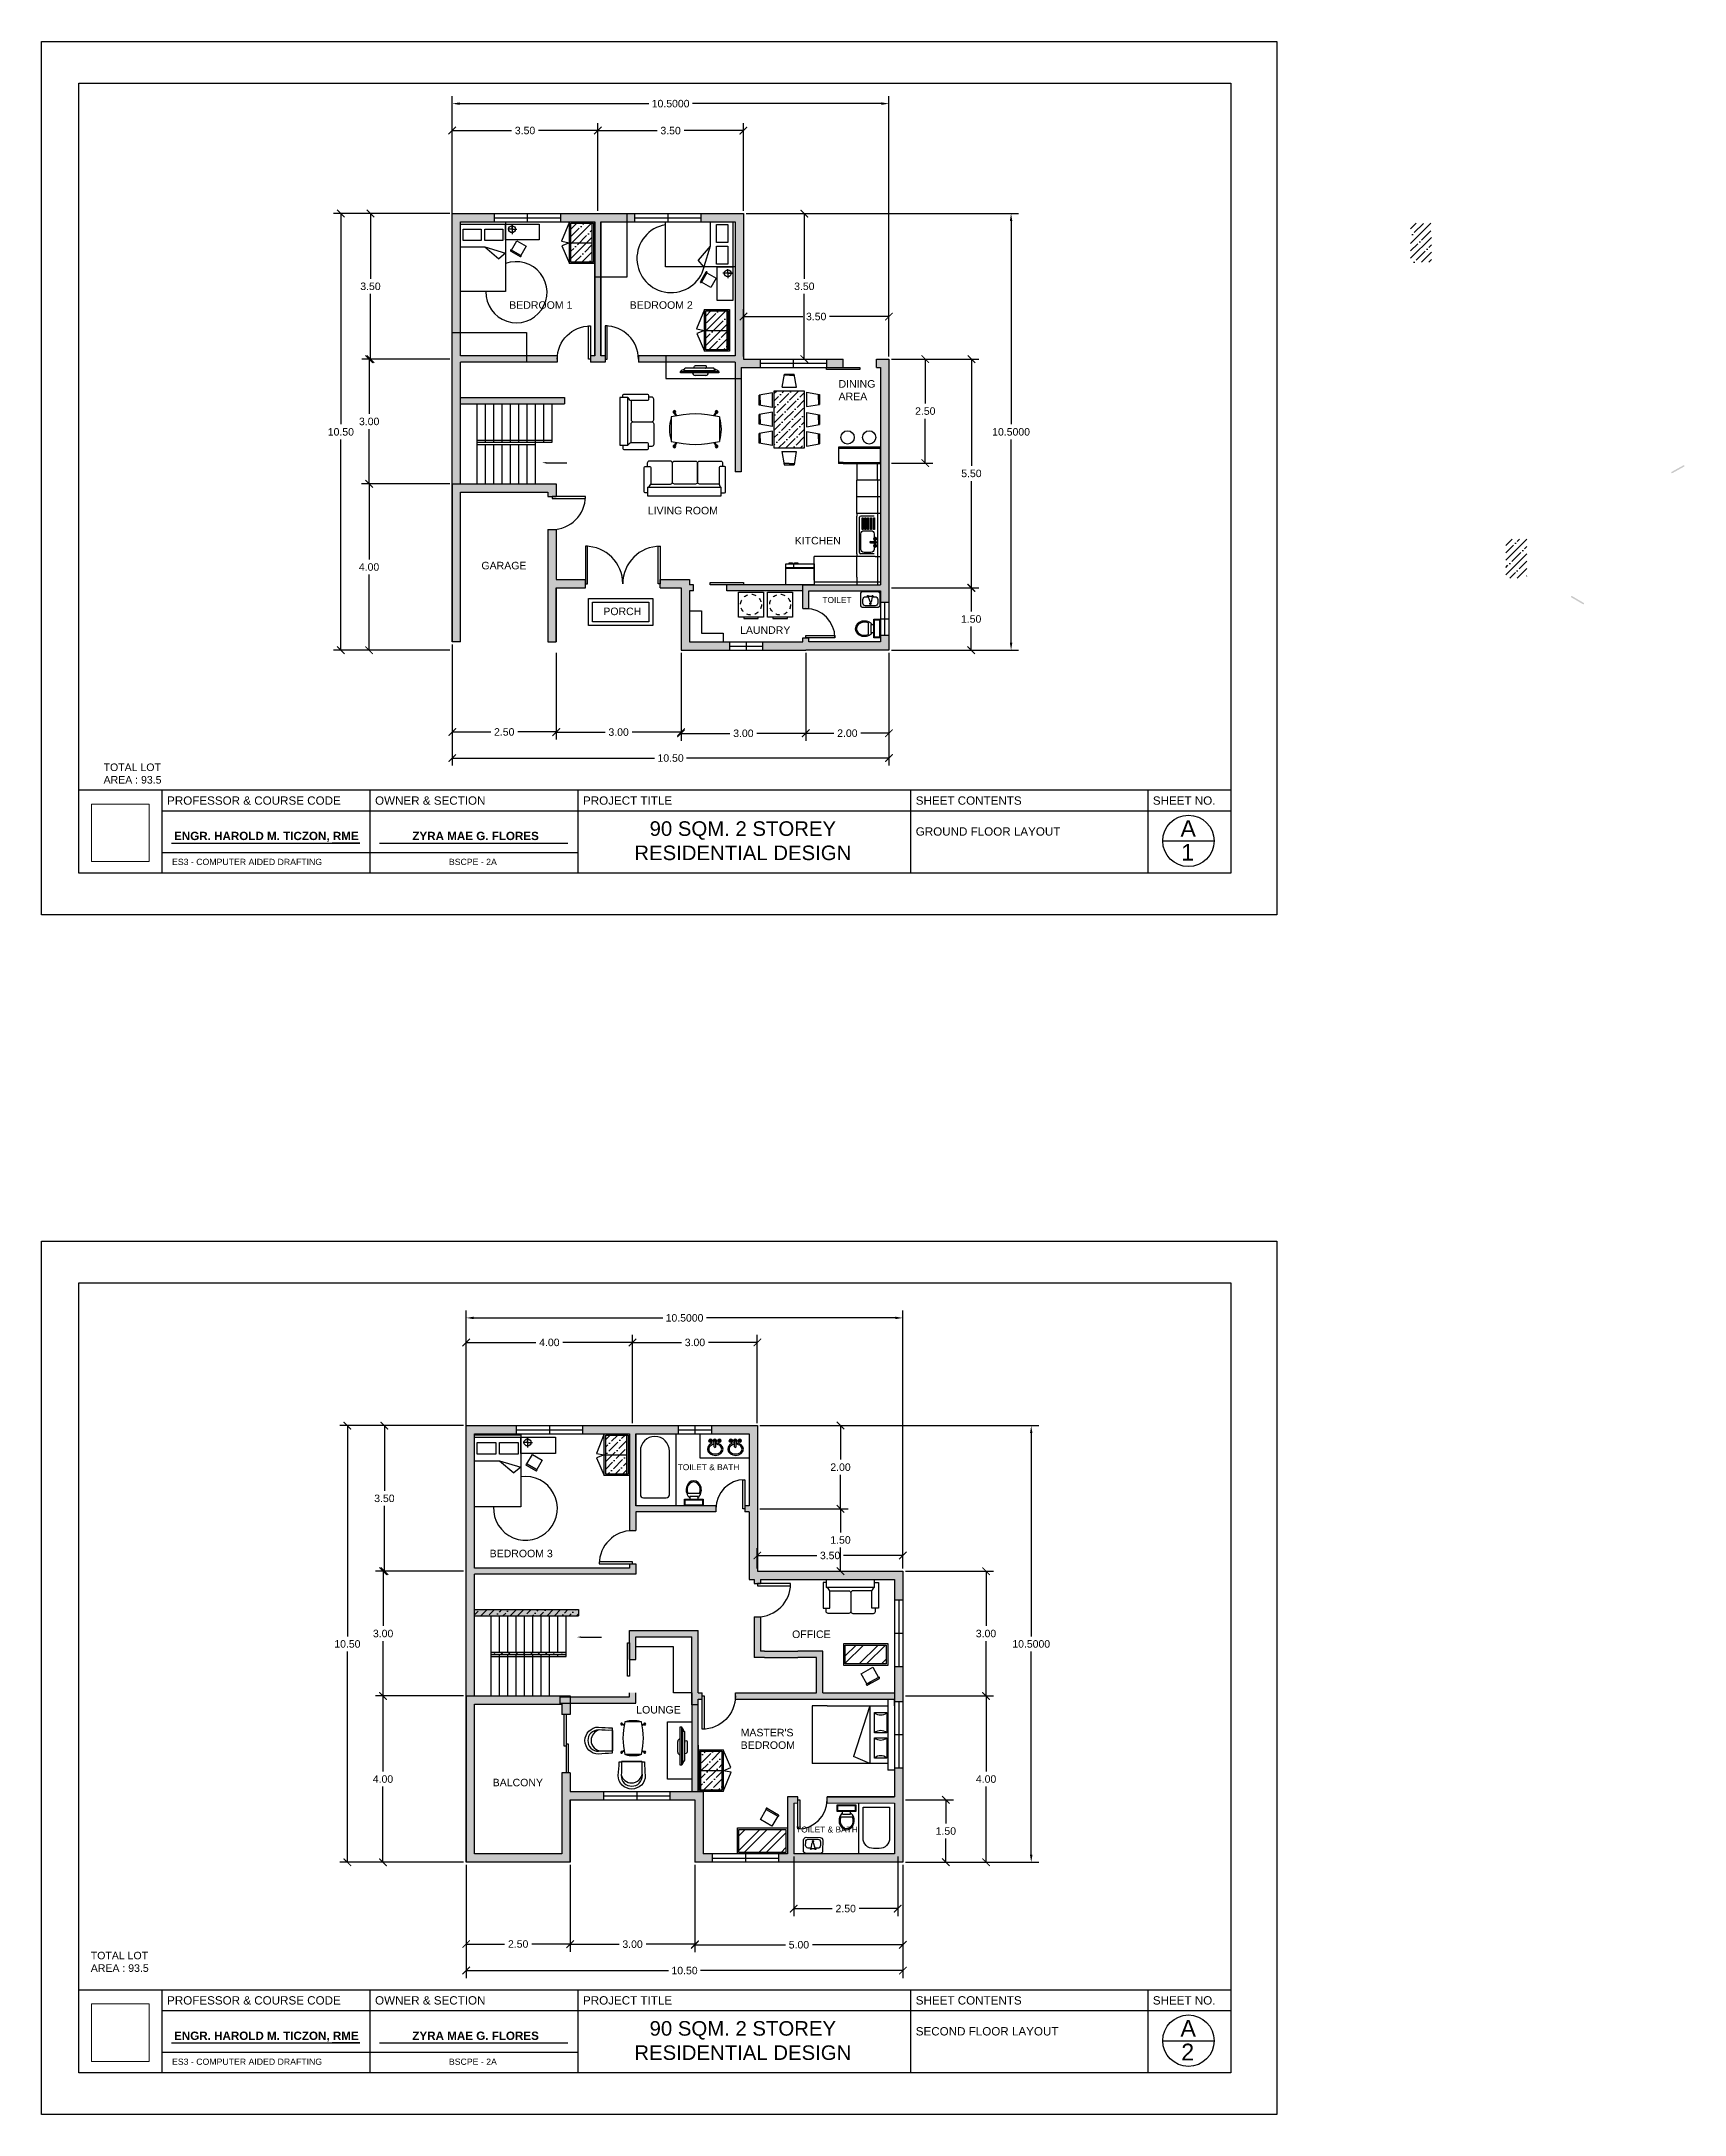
# Model space of a CAD drawing. Header units: metres. Extents: x 0 to 87.2, y 2 to 51.9.
# Drawn here: x 47.67 to 87.17, y 2.04 to 51.9 of the extents above; entities outside this region: 2.
import ezdxf
from ezdxf import colors
from ezdxf.entities.mleader import LeaderData, LeaderLine
from ezdxf.math import Vec2, Vec3

# ---------------------------------------------------------------- set-up
doc = ezdxf.new("R2010")
doc.units = ezdxf.units.M
doc.header["$MEASUREMENT"] = 0
doc.linetypes.add('DASHED2', pattern=[0.375, 0.25, -0.125])
doc.styles.get("Standard").update_dxf_attribs({"font": 'arial.ttf'})
doc.dimstyles.get("Standard").update_dxf_attribs({"dimtxt": 0.18, "dimasz": 0.18, "dimexe": 0.18, "dimexo": 0.0625, "dimgap": 0.09, "dimtad": 0, "dimtih": 1, "dimtoh": 1, "dimdec": 4, "dimzin": 0, "dimdsep": 46, "dimtxsty": 'Standard', "dimcen": 0.09, "dimadec": 0, "dimazin": 0, "dimtfac": 1, "dimtdec": 4, "dimtofl": 0, "dimtmove": 0, "dimatfit": 3, "dimfxl": 1, "dimtolj": 1, "dimtzin": 0, "dimarcsym": 0})
picture_1 = doc.add_image_def('image1.png', size_in_pixel=(235, 235))

msp = doc.modelspace()

# ---------------------------------------------------------------- texts
at = {"color": 0, "attachment_point": 1}
for s, width, gutter_width, insert, char_height in [('BEDROOM 1', 1.7620724, 0.90563, (58.91205, 45.64804), 0.181126), ('BEDROOM 2     ', 1.6741176, 0.90563, (61.80737, 45.64804), 0.1811264), ('DINING \\PAREA', 1.7620724, 0.90563, (66.83018, 43.75199), 0.181126), ('LIVING ROOM', 1.7620724, 0.90563, (62.24299, 40.7055), 0.1811264), ('KITCHEN', 1.7620724, 0.90563, (65.77519, 39.98306), 0.181126), ('GARAGE', 1.7620724, 0.90563, (58.24364, 39.38296), 0.181126), ('TOILET', 0.9553088, 0.71814, (66.44157, 38.53625), 0.143629), ('PORCH', 1.7620724, 0.90563, (61.17436, 38.28165), 0.181126), ('LAUNDRY', 1.7620724, 0.90563, (64.46198, 37.83121), 0.181126), ('TOTAL LOT AREA : 93.5', 1.7620724, 0.90563, (49.15966, 34.5331), 0.1811264), ('TOILET & BATH', 1.6384766, 0.71814, (62.96279, 17.68275), 0.1436287), ('BEDROOM 3     ', 1.6741176, 0.90563, (58.44092, 15.62542), 0.1811264), ('OFFICE     ', 1.6741176, 0.90563, (65.71211, 13.68379), 0.1811264), ('LOUNGE     ', 1.6741176, 0.90563, (61.96563, 11.86775), 0.1811264), ("MASTER'S \\PBEDROOM     ", 1.6741176, 0.90563, (64.47573, 11.3195), 0.1811264), ('BALCONY    ', 1.6741176, 0.90563, (58.51438, 10.11815), 0.1811264), ('TOILET & BATH', 1.6384766, 0.71814, (65.80898, 8.96983), 0.1436287), ('TOTAL LOT AREA : 93.5', 1.7620724, 0.90563, (48.85178, 5.9577), 0.1811264)]:
    msp.add_mtext_dynamic_manual_height_columns(s, width=width, gutter_width=gutter_width, heights=[0], dxfattribs=dict(at, insert=insert, char_height=char_height))
at = {"attachment_point": 1}
for s, width, heights, insert, char_height in [('PROFESSOR & COURSE CODE', 4.4992517, [0], (50.686, 33.74138), 0.2), ('OWNER & SECTION', 2.9409011, [0], (55.686, 33.74138), 0.2), ('PROJECT TITLE', 2.3710656, [0], (60.686, 33.74138), 0.2), ('SHEET CONTENTS', 3.9874096, [0], (68.686, 33.74138), 0.2), ('SHEET NO.', 2.3710656, [0], (74.386, 33.74138), 0.2), ('\\pxqc;90 SQM. 2 STOREY RESIDENTIAL DESIGN', 7.2335672, [0], (60.91112, 33.14284), 0.35), ('GROUND FLOOR LAYOUT', 3.9874096, [0], (68.686, 32.9976), 0.2), ('A', 0.3506515, [0], (75.04943, 33.16948), 0.4), ('{\\fArial|b1|i0|c0|p34;ENGR. HAROLD M. TICZON, RME}', 4.4992517, [0], (50.85357, 32.89092), 0.2), ('\\pxqc;{\\fArial|b1|i0|c0|p34;ZYRA MAE G. FLORES}', 4.4992517, [0], (55.85357, 32.89092), 0.2), ('\\pxqc;1', 0.3506515, [0], (75.04943, 32.60009), 0.4), ('ES3 - COMPUTER AIDED DRAFTING', 4.4992517, [0], (50.80455, 32.24138), 0.15), ('\\pxqc;BSCPE - 2A', 4.4992517, [0.1942], (55.78838, 32.24138), 0.15), ('PROFESSOR & COURSE CODE', 4.4992517, [0], (50.686, 4.88875), 0.2), ('OWNER & SECTION', 2.9409011, [0], (55.686, 4.88875), 0.2), ('PROJECT TITLE', 2.3710656, [0], (60.686, 4.88875), 0.2), ('SHEET CONTENTS', 3.9874096, [0], (68.686, 4.88875), 0.2), ('SHEET NO.', 2.3710656, [0], (74.386, 4.88875), 0.2), ('{\\fArial|b1|i0|c0|p34;ENGR. HAROLD M. TICZON, RME}', 4.4992517, [0], (50.85357, 4.0383), 0.2), ('\\pxqc;{\\fArial|b1|i0|c0|p34;ZYRA MAE G. FLORES}', 4.4992517, [0], (55.85357, 4.0383), 0.2), ('\\pxqc;90 SQM. 2 STOREY RESIDENTIAL DESIGN', 7.2335672, [0], (60.91112, 4.29021), 0.35), ('SECOND FLOOR LAYOUT', 3.9874096, [0], (68.686, 4.14498), 0.2), ('A', 0.3506515, [0], (75.04943, 4.31686), 0.4), ('\\pxqc;2', 0.3506515, [0], (75.04943, 3.74747), 0.4), ('ES3 - COMPUTER AIDED DRAFTING', 4.4992517, [0], (50.80455, 3.38875), 0.15), ('\\pxqc;BSCPE - 2A', 4.4992517, [0.1942], (55.78838, 3.38875), 0.15)]:
    msp.add_mtext_dynamic_manual_height_columns(s, width=width, gutter_width=12.5, heights=heights, dxfattribs=dict(at, insert=insert, char_height=char_height))

# ---------------------------------------------------------------- blocks, each defined once
blk = doc.blocks.new('_ArchTick')
at = {"color": 0, "linetype": 'ByBlock', "const_width": 0.15}
blk.add_lwpolyline([(-0.5, -0.5), (0.5, 0.5)], dxfattribs=at)
blk = doc.blocks.new('*D29')
at = {"color": 0, "lineweight": -2, "transparency": 16777216}
for p, q in [((57.48, 41.257), (55.362, 41.257)), ((55.542, 41.257), (55.542, 39.439)), ((55.542, 37.257), (55.542, 39.075)), ((57.48, 37.257), (55.362, 37.257))]:
    blk.add_line(p, q, dxfattribs=at)
at = {"layer": 'Defpoints', "color": 0, "transparency": 16777216}
for p in [(55.542, 41.257), (57.542, 41.257), (57.542, 37.257)]:
    blk.add_point(p, dxfattribs=at)
at = {"color": 0, "lineweight": -2, "transparency": 16777216, "xscale": 0.18, "yscale": 0.18, "zscale": 0.18}
for p, rotation in [((55.542, 41.257), 90), ((55.542, 37.257), 270)]:
    blk.add_blockref('_ArchTick', p, dxfattribs=dict(at, rotation=rotation))
at = {"color": 7, "transparency": 16777216, "insert": (55.542, 39.257), "char_height": 0.18, "attachment_point": 5}
blk.add_mtext('\\A1;4.00', dxfattribs=at)
blk = doc.blocks.new('*D30')
at = {"color": 0, "lineweight": -2, "transparency": 16777216}
for p, q in [((57.48, 44.257), (55.365, 44.257)), ((55.545, 44.257), (55.545, 42.939)), ((55.545, 41.257), (55.545, 42.575)), ((57.48, 41.257), (55.365, 41.257))]:
    blk.add_line(p, q, dxfattribs=at)
at = {"layer": 'Defpoints', "color": 0, "transparency": 16777216}
for p in [(55.545, 44.257), (57.542, 44.257), (57.542, 41.257)]:
    blk.add_point(p, dxfattribs=at)
at = {"color": 0, "lineweight": -2, "transparency": 16777216, "xscale": 0.18, "yscale": 0.18, "zscale": 0.18}
for p, rotation in [((55.545, 44.257), 90), ((55.545, 41.257), 270)]:
    blk.add_blockref('_ArchTick', p, dxfattribs=dict(at, rotation=rotation))
at = {"color": 7, "transparency": 16777216, "insert": (55.545, 42.757), "char_height": 0.18, "attachment_point": 5}
blk.add_mtext('\\A1;3.00', dxfattribs=at)
blk = doc.blocks.new('*D31')
at = {"color": 0, "lineweight": -2, "transparency": 16777216}
for p, q in [((57.48, 47.757), (55.396, 47.757)), ((55.576, 47.757), (55.576, 46.189)), ((55.576, 44.257), (55.576, 45.825)), ((57.48, 44.257), (55.396, 44.257))]:
    blk.add_line(p, q, dxfattribs=at)
at = {"layer": 'Defpoints', "color": 0, "transparency": 16777216}
for p in [(57.542, 47.757), (55.576, 44.257), (57.542, 44.257)]:
    blk.add_point(p, dxfattribs=at)
at = {"color": 0, "lineweight": -2, "transparency": 16777216, "xscale": 0.18, "yscale": 0.18, "zscale": 0.18}
for p, rotation in [((55.576, 47.757), 90), ((55.576, 44.257), 270)]:
    blk.add_blockref('_ArchTick', p, dxfattribs=dict(at, rotation=rotation))
at = {"color": 7, "transparency": 16777216, "insert": (55.576, 46.007), "char_height": 0.18, "attachment_point": 5}
blk.add_mtext('\\A1;3.50', dxfattribs=at)
blk = doc.blocks.new('*D32')
at = {"color": 0, "lineweight": -2, "transparency": 16777216}
for p, q in [((64.605, 47.757), (66.187, 47.757)), ((66.007, 47.757), (66.007, 46.189)), ((66.007, 44.257), (66.007, 45.825)), ((64.605, 44.257), (66.187, 44.257))]:
    blk.add_line(p, q, dxfattribs=at)
at = {"layer": 'Defpoints', "color": 0, "transparency": 16777216}
for p in [(64.542, 47.757), (64.542, 44.257), (66.007, 44.257)]:
    blk.add_point(p, dxfattribs=at)
at = {"color": 0, "lineweight": -2, "transparency": 16777216, "xscale": 0.18, "yscale": 0.18, "zscale": 0.18}
for p, rotation in [((66.007, 47.757), 90), ((66.007, 44.257), 270)]:
    blk.add_blockref('_ArchTick', p, dxfattribs=dict(at, rotation=rotation))
at = {"color": 7, "transparency": 16777216, "insert": (66.007, 46.007), "char_height": 0.18, "attachment_point": 5}
blk.add_mtext('\\A1;3.50', dxfattribs=at)
blk = doc.blocks.new('*D34')
at = {"color": 0, "lineweight": -2, "transparency": 16777216}
for p, q in [((68.105, 44.257), (70.204, 44.257)), ((70.024, 44.257), (70.024, 41.689)), ((70.024, 38.757), (70.024, 41.325)), ((68.105, 38.757), (70.204, 38.757))]:
    blk.add_line(p, q, dxfattribs=at)
at = {"layer": 'Defpoints', "color": 0, "transparency": 16777216}
for p in [(68.042, 44.257), (68.042, 38.757), (70.024, 38.757)]:
    blk.add_point(p, dxfattribs=at)
at = {"color": 0, "lineweight": -2, "transparency": 16777216, "xscale": 0.18, "yscale": 0.18, "zscale": 0.18}
for p, rotation in [((70.024, 44.257), 90), ((70.024, 38.757), 270)]:
    blk.add_blockref('_ArchTick', p, dxfattribs=dict(at, rotation=rotation))
at = {"color": 7, "transparency": 16777216, "insert": (70.024, 41.507), "char_height": 0.18, "attachment_point": 5}
blk.add_mtext('\\A1;5.50', dxfattribs=at)
blk = doc.blocks.new('*D35')
at = {"color": 0, "lineweight": -2, "transparency": 16777216}
for p, q in [((68.105, 38.757), (70.198, 38.757)), ((70.018, 38.757), (70.018, 38.189)), ((70.018, 37.257), (70.018, 37.825)), ((68.105, 37.257), (70.198, 37.257))]:
    blk.add_line(p, q, dxfattribs=at)
at = {"layer": 'Defpoints', "color": 0, "transparency": 16777216}
for p in [(68.042, 38.757), (68.042, 37.257), (70.018, 37.257)]:
    blk.add_point(p, dxfattribs=at)
at = {"color": 0, "lineweight": -2, "transparency": 16777216, "xscale": 0.18, "yscale": 0.18, "zscale": 0.18}
for p, rotation in [((70.018, 38.757), 90), ((70.018, 37.257), 270)]:
    blk.add_blockref('_ArchTick', p, dxfattribs=dict(at, rotation=rotation))
at = {"color": 7, "transparency": 16777216, "insert": (70.018, 38.007), "char_height": 0.18, "attachment_point": 5}
blk.add_mtext('\\A1;1.50', dxfattribs=at)
blk = doc.blocks.new('*D36')
at = {"color": 0, "lineweight": -2, "transparency": 16777216}
for p, q in [((66.042, 37.195), (66.042, 35.081)), ((68.042, 37.195), (68.042, 35.081)), ((66.042, 35.261), (66.717, 35.261)), ((68.042, 35.261), (67.367, 35.261))]:
    blk.add_line(p, q, dxfattribs=at)
at = {"layer": 'Defpoints', "color": 0, "transparency": 16777216}
for p in [(66.042, 37.257), (68.042, 37.257), (68.042, 35.261)]:
    blk.add_point(p, dxfattribs=at)
at = {"color": 0, "lineweight": -2, "transparency": 16777216, "xscale": 0.18, "yscale": 0.18, "zscale": 0.18, "rotation": 180}
blk.add_blockref('_ArchTick', (66.042, 35.261), dxfattribs=at)
at = {"color": 0, "lineweight": -2, "transparency": 16777216, "xscale": 0.18, "yscale": 0.18, "zscale": 0.18}
blk.add_blockref('_ArchTick', (68.042, 35.261), dxfattribs=at)
at = {"color": 7, "transparency": 16777216, "insert": (67.042, 35.261), "char_height": 0.18, "attachment_point": 5}
blk.add_mtext('\\A1;2.00', dxfattribs=at)
blk = doc.blocks.new('*D37')
at = {"color": 0, "lineweight": -2, "transparency": 16777216}
for p, q in [((63.042, 37.195), (63.042, 35.078)), ((66.042, 37.195), (66.042, 35.078)), ((63.042, 35.258), (64.219, 35.258)), ((66.042, 35.258), (64.866, 35.258))]:
    blk.add_line(p, q, dxfattribs=at)
at = {"layer": 'Defpoints', "color": 0, "transparency": 16777216}
for p in [(63.042, 37.257), (66.042, 37.257), (66.042, 35.258)]:
    blk.add_point(p, dxfattribs=at)
at = {"color": 0, "lineweight": -2, "transparency": 16777216, "xscale": 0.18, "yscale": 0.18, "zscale": 0.18, "rotation": 180}
blk.add_blockref('_ArchTick', (63.042, 35.258), dxfattribs=at)
at = {"color": 0, "lineweight": -2, "transparency": 16777216, "xscale": 0.18, "yscale": 0.18, "zscale": 0.18}
blk.add_blockref('_ArchTick', (66.042, 35.258), dxfattribs=at)
at = {"color": 7, "transparency": 16777216, "insert": (64.542, 35.258), "char_height": 0.18, "attachment_point": 5}
blk.add_mtext('\\A1;3.00', dxfattribs=at)
blk = doc.blocks.new('*D38')
at = {"color": 0, "lineweight": -2, "transparency": 16777216}
for p, q in [((60.042, 37.195), (60.042, 35.107)), ((63.042, 37.195), (63.042, 35.107)), ((60.042, 35.287), (61.219, 35.287)), ((63.042, 35.287), (61.866, 35.287))]:
    blk.add_line(p, q, dxfattribs=at)
at = {"layer": 'Defpoints', "color": 0, "transparency": 16777216}
for p in [(60.042, 37.257), (63.042, 37.257), (63.042, 35.287)]:
    blk.add_point(p, dxfattribs=at)
at = {"color": 0, "lineweight": -2, "transparency": 16777216, "xscale": 0.18, "yscale": 0.18, "zscale": 0.18, "rotation": 180}
blk.add_blockref('_ArchTick', (60.042, 35.287), dxfattribs=at)
at = {"color": 0, "lineweight": -2, "transparency": 16777216, "xscale": 0.18, "yscale": 0.18, "zscale": 0.18}
blk.add_blockref('_ArchTick', (63.042, 35.287), dxfattribs=at)
at = {"color": 7, "transparency": 16777216, "insert": (61.542, 35.287), "char_height": 0.18, "attachment_point": 5}
blk.add_mtext('\\A1;3.00', dxfattribs=at)
blk = doc.blocks.new('*D39')
at = {"color": 0, "lineweight": -2, "transparency": 16777216}
for p, q in [((57.542, 37.195), (57.542, 35.111)), ((60.042, 37.195), (60.042, 35.111)), ((57.542, 35.291), (58.467, 35.291)), ((60.042, 35.291), (59.117, 35.291))]:
    blk.add_line(p, q, dxfattribs=at)
at = {"layer": 'Defpoints', "color": 0, "transparency": 16777216}
for p in [(57.542, 37.257), (60.042, 37.257), (60.042, 35.291)]:
    blk.add_point(p, dxfattribs=at)
at = {"color": 0, "lineweight": -2, "transparency": 16777216, "xscale": 0.18, "yscale": 0.18, "zscale": 0.18, "rotation": 180}
blk.add_blockref('_ArchTick', (57.542, 35.291), dxfattribs=at)
at = {"color": 0, "lineweight": -2, "transparency": 16777216, "xscale": 0.18, "yscale": 0.18, "zscale": 0.18}
blk.add_blockref('_ArchTick', (60.042, 35.291), dxfattribs=at)
at = {"color": 7, "transparency": 16777216, "insert": (58.792, 35.291), "char_height": 0.18, "attachment_point": 5}
blk.add_mtext('\\A1;2.50', dxfattribs=at)
blk = doc.blocks.new('*D48')
at = {"color": 0, "lineweight": -2, "transparency": 16777216}
for p, q in [((57.48, 41.257), (55.362, 41.257)), ((55.542, 41.257), (55.542, 39.439)), ((55.542, 37.257), (55.542, 39.075)), ((57.48, 37.257), (55.362, 37.257))]:
    blk.add_line(p, q, dxfattribs=at)
at = {"layer": 'Defpoints', "color": 0, "transparency": 16777216}
for p in [(55.542, 41.257), (57.542, 41.257), (57.542, 37.257)]:
    blk.add_point(p, dxfattribs=at)
at = {"color": 0, "lineweight": -2, "transparency": 16777216, "xscale": 0.18, "yscale": 0.18, "zscale": 0.18}
for p, rotation in [((55.542, 41.257), 90), ((55.542, 37.257), 270)]:
    blk.add_blockref('_ArchTick', p, dxfattribs=dict(at, rotation=rotation))
at = {"color": 7, "transparency": 16777216, "insert": (55.542, 39.257), "char_height": 0.18, "attachment_point": 5}
blk.add_mtext('\\A1;4.00', dxfattribs=at)
blk = doc.blocks.new('*D49')
at = {"color": 0, "lineweight": -2, "transparency": 16777216}
for p, q in [((57.48, 44.257), (55.365, 44.257)), ((55.545, 44.257), (55.545, 42.939)), ((55.545, 41.257), (55.545, 42.575)), ((57.48, 41.257), (55.365, 41.257))]:
    blk.add_line(p, q, dxfattribs=at)
at = {"layer": 'Defpoints', "color": 0, "transparency": 16777216}
for p in [(55.545, 44.257), (57.542, 44.257), (57.542, 41.257)]:
    blk.add_point(p, dxfattribs=at)
at = {"color": 0, "lineweight": -2, "transparency": 16777216, "xscale": 0.18, "yscale": 0.18, "zscale": 0.18}
for p, rotation in [((55.545, 44.257), 90), ((55.545, 41.257), 270)]:
    blk.add_blockref('_ArchTick', p, dxfattribs=dict(at, rotation=rotation))
at = {"color": 7, "transparency": 16777216, "insert": (55.545, 42.757), "char_height": 0.18, "attachment_point": 5}
blk.add_mtext('\\A1;3.00', dxfattribs=at)
blk = doc.blocks.new('*D50')
at = {"color": 0, "lineweight": -2, "transparency": 16777216}
for p, q in [((57.48, 47.757), (55.396, 47.757)), ((55.576, 47.757), (55.576, 46.189)), ((55.576, 44.257), (55.576, 45.825)), ((57.48, 44.257), (55.396, 44.257))]:
    blk.add_line(p, q, dxfattribs=at)
at = {"layer": 'Defpoints', "color": 0, "transparency": 16777216}
for p in [(57.542, 47.757), (55.576, 44.257), (57.542, 44.257)]:
    blk.add_point(p, dxfattribs=at)
at = {"color": 0, "lineweight": -2, "transparency": 16777216, "xscale": 0.18, "yscale": 0.18, "zscale": 0.18}
for p, rotation in [((55.576, 47.757), 90), ((55.576, 44.257), 270)]:
    blk.add_blockref('_ArchTick', p, dxfattribs=dict(at, rotation=rotation))
at = {"color": 7, "transparency": 16777216, "insert": (55.576, 46.007), "char_height": 0.18, "attachment_point": 5}
blk.add_mtext('\\A1;3.50', dxfattribs=at)
blk = doc.blocks.new('*D42')
at = {"color": 0, "lineweight": -2, "transparency": 16777216}
for p, q in [((68.105, 44.257), (70.204, 44.257)), ((70.024, 44.257), (70.024, 41.689)), ((70.024, 38.757), (70.024, 41.325)), ((68.105, 38.757), (70.204, 38.757))]:
    blk.add_line(p, q, dxfattribs=at)
at = {"layer": 'Defpoints', "color": 0, "transparency": 16777216}
for p in [(68.042, 44.257), (68.042, 38.757), (70.024, 38.757)]:
    blk.add_point(p, dxfattribs=at)
at = {"color": 0, "lineweight": -2, "transparency": 16777216, "xscale": 0.18, "yscale": 0.18, "zscale": 0.18}
for p, rotation in [((70.024, 44.257), 90), ((70.024, 38.757), 270)]:
    blk.add_blockref('_ArchTick', p, dxfattribs=dict(at, rotation=rotation))
at = {"color": 7, "transparency": 16777216, "insert": (70.024, 41.507), "char_height": 0.18, "attachment_point": 5}
blk.add_mtext('\\A1;5.50', dxfattribs=at)
blk = doc.blocks.new('*D43')
at = {"color": 0, "lineweight": -2, "transparency": 16777216}
for p, q in [((68.105, 38.757), (70.198, 38.757)), ((70.018, 38.757), (70.018, 38.189)), ((70.018, 37.257), (70.018, 37.825)), ((68.105, 37.257), (70.198, 37.257))]:
    blk.add_line(p, q, dxfattribs=at)
at = {"layer": 'Defpoints', "color": 0, "transparency": 16777216}
for p in [(68.042, 38.757), (68.042, 37.257), (70.018, 37.257)]:
    blk.add_point(p, dxfattribs=at)
at = {"color": 0, "lineweight": -2, "transparency": 16777216, "xscale": 0.18, "yscale": 0.18, "zscale": 0.18}
for p, rotation in [((70.018, 38.757), 90), ((70.018, 37.257), 270)]:
    blk.add_blockref('_ArchTick', p, dxfattribs=dict(at, rotation=rotation))
at = {"color": 7, "transparency": 16777216, "insert": (70.018, 38.007), "char_height": 0.18, "attachment_point": 5}
blk.add_mtext('\\A1;1.50', dxfattribs=at)
blk = doc.blocks.new('*D44')
at = {"color": 0, "lineweight": -2, "transparency": 16777216}
for p, q in [((66.042, 37.195), (66.042, 35.081)), ((68.042, 37.195), (68.042, 35.081)), ((66.042, 35.261), (66.717, 35.261)), ((68.042, 35.261), (67.367, 35.261))]:
    blk.add_line(p, q, dxfattribs=at)
at = {"layer": 'Defpoints', "color": 0, "transparency": 16777216}
for p in [(66.042, 37.257), (68.042, 37.257), (68.042, 35.261)]:
    blk.add_point(p, dxfattribs=at)
at = {"color": 0, "lineweight": -2, "transparency": 16777216, "xscale": 0.18, "yscale": 0.18, "zscale": 0.18, "rotation": 180}
blk.add_blockref('_ArchTick', (66.042, 35.261), dxfattribs=at)
at = {"color": 0, "lineweight": -2, "transparency": 16777216, "xscale": 0.18, "yscale": 0.18, "zscale": 0.18}
blk.add_blockref('_ArchTick', (68.042, 35.261), dxfattribs=at)
at = {"color": 7, "transparency": 16777216, "insert": (67.042, 35.261), "char_height": 0.18, "attachment_point": 5}
blk.add_mtext('\\A1;2.00', dxfattribs=at)
blk = doc.blocks.new('*D45')
at = {"color": 0, "lineweight": -2, "transparency": 16777216}
for p, q in [((63.042, 37.195), (63.042, 35.078)), ((66.042, 37.195), (66.042, 35.078)), ((63.042, 35.258), (64.219, 35.258)), ((66.042, 35.258), (64.866, 35.258))]:
    blk.add_line(p, q, dxfattribs=at)
at = {"layer": 'Defpoints', "color": 0, "transparency": 16777216}
for p in [(63.042, 37.257), (66.042, 37.257), (66.042, 35.258)]:
    blk.add_point(p, dxfattribs=at)
at = {"color": 0, "lineweight": -2, "transparency": 16777216, "xscale": 0.18, "yscale": 0.18, "zscale": 0.18, "rotation": 180}
blk.add_blockref('_ArchTick', (63.042, 35.258), dxfattribs=at)
at = {"color": 0, "lineweight": -2, "transparency": 16777216, "xscale": 0.18, "yscale": 0.18, "zscale": 0.18}
blk.add_blockref('_ArchTick', (66.042, 35.258), dxfattribs=at)
at = {"color": 7, "transparency": 16777216, "insert": (64.542, 35.258), "char_height": 0.18, "attachment_point": 5}
blk.add_mtext('\\A1;3.00', dxfattribs=at)
blk = doc.blocks.new('*D46')
at = {"color": 0, "lineweight": -2, "transparency": 16777216}
for p, q in [((60.042, 37.195), (60.042, 35.107)), ((63.042, 37.195), (63.042, 35.107)), ((60.042, 35.287), (61.219, 35.287)), ((63.042, 35.287), (61.866, 35.287))]:
    blk.add_line(p, q, dxfattribs=at)
at = {"layer": 'Defpoints', "color": 0, "transparency": 16777216}
for p in [(60.042, 37.257), (63.042, 37.257), (63.042, 35.287)]:
    blk.add_point(p, dxfattribs=at)
at = {"color": 0, "lineweight": -2, "transparency": 16777216, "xscale": 0.18, "yscale": 0.18, "zscale": 0.18, "rotation": 180}
blk.add_blockref('_ArchTick', (60.042, 35.287), dxfattribs=at)
at = {"color": 0, "lineweight": -2, "transparency": 16777216, "xscale": 0.18, "yscale": 0.18, "zscale": 0.18}
blk.add_blockref('_ArchTick', (63.042, 35.287), dxfattribs=at)
at = {"color": 7, "transparency": 16777216, "insert": (61.542, 35.287), "char_height": 0.18, "attachment_point": 5}
blk.add_mtext('\\A1;3.00', dxfattribs=at)
blk = doc.blocks.new('*D47')
at = {"color": 0, "lineweight": -2, "transparency": 16777216}
for p, q in [((57.542, 37.195), (57.542, 35.111)), ((60.042, 37.195), (60.042, 35.111)), ((57.542, 35.291), (58.467, 35.291)), ((60.042, 35.291), (59.117, 35.291))]:
    blk.add_line(p, q, dxfattribs=at)
at = {"layer": 'Defpoints', "color": 0, "transparency": 16777216}
for p in [(57.542, 37.257), (60.042, 37.257), (60.042, 35.291)]:
    blk.add_point(p, dxfattribs=at)
at = {"color": 0, "lineweight": -2, "transparency": 16777216, "xscale": 0.18, "yscale": 0.18, "zscale": 0.18, "rotation": 180}
blk.add_blockref('_ArchTick', (57.542, 35.291), dxfattribs=at)
at = {"color": 0, "lineweight": -2, "transparency": 16777216, "xscale": 0.18, "yscale": 0.18, "zscale": 0.18}
blk.add_blockref('_ArchTick', (60.042, 35.291), dxfattribs=at)
at = {"color": 7, "transparency": 16777216, "insert": (58.792, 35.291), "char_height": 0.18, "attachment_point": 5}
blk.add_mtext('\\A1;2.50', dxfattribs=at)
blk = doc.blocks.new('*D55')
at = {"color": 0, "lineweight": -2, "transparency": 16777216}
for p, q in [((57.815, 12.11), (55.697, 12.11)), ((55.877, 12.11), (55.877, 10.292)), ((55.877, 8.11), (55.877, 9.928)), ((57.815, 8.11), (55.697, 8.11))]:
    blk.add_line(p, q, dxfattribs=at)
at = {"layer": 'Defpoints', "color": 0, "transparency": 16777216}
for p in [(55.877, 12.11), (57.877, 12.11), (57.877, 8.11)]:
    blk.add_point(p, dxfattribs=at)
at = {"color": 0, "lineweight": -2, "transparency": 16777216, "xscale": 0.18, "yscale": 0.18, "zscale": 0.18}
for p, rotation in [((55.877, 12.11), 90), ((55.877, 8.11), 270)]:
    blk.add_blockref('_ArchTick', p, dxfattribs=dict(at, rotation=rotation))
at = {"color": 7, "transparency": 16777216, "insert": (55.877, 10.11), "char_height": 0.18, "attachment_point": 5}
blk.add_mtext('\\A1;4.00', dxfattribs=at)
blk = doc.blocks.new('*D56')
at = {"color": 0, "lineweight": -2, "transparency": 16777216}
for p, q in [((57.815, 15.11), (55.7, 15.11)), ((55.88, 15.11), (55.88, 13.792)), ((55.88, 12.11), (55.88, 13.428)), ((57.815, 12.11), (55.7, 12.11))]:
    blk.add_line(p, q, dxfattribs=at)
at = {"layer": 'Defpoints', "color": 0, "transparency": 16777216}
for p in [(55.88, 15.11), (57.877, 15.11), (57.877, 12.11)]:
    blk.add_point(p, dxfattribs=at)
at = {"color": 0, "lineweight": -2, "transparency": 16777216, "xscale": 0.18, "yscale": 0.18, "zscale": 0.18}
for p, rotation in [((55.88, 15.11), 90), ((55.88, 12.11), 270)]:
    blk.add_blockref('_ArchTick', p, dxfattribs=dict(at, rotation=rotation))
at = {"color": 7, "transparency": 16777216, "insert": (55.88, 13.61), "char_height": 0.18, "attachment_point": 5}
blk.add_mtext('\\A1;3.00', dxfattribs=at)
blk = doc.blocks.new('*D57')
at = {"color": 0, "lineweight": -2, "transparency": 16777216}
for p, q in [((57.815, 18.61), (55.731, 18.61)), ((55.911, 18.61), (55.911, 17.042)), ((55.911, 15.11), (55.911, 16.678)), ((57.815, 15.11), (55.731, 15.11))]:
    blk.add_line(p, q, dxfattribs=at)
at = {"layer": 'Defpoints', "color": 0, "transparency": 16777216}
for p in [(57.877, 18.61), (55.911, 15.11), (57.877, 15.11)]:
    blk.add_point(p, dxfattribs=at)
at = {"color": 0, "lineweight": -2, "transparency": 16777216, "xscale": 0.18, "yscale": 0.18, "zscale": 0.18}
for p, rotation in [((55.911, 18.61), 90), ((55.911, 15.11), 270)]:
    blk.add_blockref('_ArchTick', p, dxfattribs=dict(at, rotation=rotation))
at = {"color": 7, "transparency": 16777216, "insert": (55.911, 16.86), "char_height": 0.18, "attachment_point": 5}
blk.add_mtext('\\A1;3.50', dxfattribs=at)
blk = doc.blocks.new('*D53')
at = {"color": 0, "lineweight": -2, "transparency": 16777216}
for p, q in [((60.377, 8.047), (60.377, 5.96)), ((63.377, 8.047), (63.377, 5.96)), ((60.377, 6.14), (61.554, 6.14)), ((63.377, 6.14), (62.201, 6.14))]:
    blk.add_line(p, q, dxfattribs=at)
at = {"layer": 'Defpoints', "color": 0, "transparency": 16777216}
for p in [(60.377, 8.11), (63.377, 8.11), (63.377, 6.14)]:
    blk.add_point(p, dxfattribs=at)
at = {"color": 0, "lineweight": -2, "transparency": 16777216, "xscale": 0.18, "yscale": 0.18, "zscale": 0.18, "rotation": 180}
blk.add_blockref('_ArchTick', (60.377, 6.14), dxfattribs=at)
at = {"color": 0, "lineweight": -2, "transparency": 16777216, "xscale": 0.18, "yscale": 0.18, "zscale": 0.18}
blk.add_blockref('_ArchTick', (63.377, 6.14), dxfattribs=at)
at = {"color": 7, "transparency": 16777216, "insert": (61.877, 6.14), "char_height": 0.18, "attachment_point": 5}
blk.add_mtext('\\A1;3.00', dxfattribs=at)
blk = doc.blocks.new('*D54')
at = {"color": 0, "lineweight": -2, "transparency": 16777216}
for p, q in [((57.877, 8.047), (57.877, 5.964)), ((60.377, 8.047), (60.377, 5.964)), ((57.877, 6.144), (58.802, 6.144)), ((60.377, 6.144), (59.452, 6.144))]:
    blk.add_line(p, q, dxfattribs=at)
at = {"layer": 'Defpoints', "color": 0, "transparency": 16777216}
for p in [(57.877, 8.11), (60.377, 8.11), (60.377, 6.144)]:
    blk.add_point(p, dxfattribs=at)
at = {"color": 0, "lineweight": -2, "transparency": 16777216, "xscale": 0.18, "yscale": 0.18, "zscale": 0.18, "rotation": 180}
blk.add_blockref('_ArchTick', (57.877, 6.144), dxfattribs=at)
at = {"color": 0, "lineweight": -2, "transparency": 16777216, "xscale": 0.18, "yscale": 0.18, "zscale": 0.18}
blk.add_blockref('_ArchTick', (60.377, 6.144), dxfattribs=at)
at = {"color": 7, "transparency": 16777216, "insert": (59.127, 6.144), "char_height": 0.18, "attachment_point": 5}
blk.add_mtext('\\A1;2.50', dxfattribs=at)
blk = doc.blocks.new('*D58')
at = {"color": 0, "lineweight": -2, "transparency": 16777216}
for p, q in [((57.815, 12.11), (55.697, 12.11)), ((55.877, 12.11), (55.877, 10.292)), ((55.877, 8.11), (55.877, 9.928)), ((57.815, 8.11), (55.697, 8.11))]:
    blk.add_line(p, q, dxfattribs=at)
at = {"layer": 'Defpoints', "color": 0, "transparency": 16777216}
for p in [(55.877, 12.11), (57.877, 12.11), (57.877, 8.11)]:
    blk.add_point(p, dxfattribs=at)
at = {"color": 0, "lineweight": -2, "transparency": 16777216, "xscale": 0.18, "yscale": 0.18, "zscale": 0.18}
for p, rotation in [((55.877, 12.11), 90), ((55.877, 8.11), 270)]:
    blk.add_blockref('_ArchTick', p, dxfattribs=dict(at, rotation=rotation))
at = {"color": 7, "transparency": 16777216, "insert": (55.877, 10.11), "char_height": 0.18, "attachment_point": 5}
blk.add_mtext('\\A1;4.00', dxfattribs=at)
blk = doc.blocks.new('*D59')
at = {"color": 0, "lineweight": -2, "transparency": 16777216}
for p, q in [((57.815, 18.61), (55.731, 18.61)), ((55.911, 18.61), (55.911, 17.042)), ((55.911, 15.11), (55.911, 16.678)), ((57.815, 15.11), (55.731, 15.11))]:
    blk.add_line(p, q, dxfattribs=at)
at = {"layer": 'Defpoints', "color": 0, "transparency": 16777216}
for p in [(57.877, 18.61), (55.911, 15.11), (57.877, 15.11)]:
    blk.add_point(p, dxfattribs=at)
at = {"color": 0, "lineweight": -2, "transparency": 16777216, "xscale": 0.18, "yscale": 0.18, "zscale": 0.18}
for p, rotation in [((55.911, 18.61), 90), ((55.911, 15.11), 270)]:
    blk.add_blockref('_ArchTick', p, dxfattribs=dict(at, rotation=rotation))
at = {"color": 7, "transparency": 16777216, "insert": (55.911, 16.86), "char_height": 0.18, "attachment_point": 5}
blk.add_mtext('\\A1;3.50', dxfattribs=at)
blk = doc.blocks.new('*D62')
at = {"color": 0, "lineweight": -2, "transparency": 16777216}
for p, q in [((60.377, 8.047), (60.377, 5.96)), ((63.377, 8.047), (63.377, 5.96)), ((60.377, 6.14), (61.554, 6.14)), ((63.377, 6.14), (62.201, 6.14))]:
    blk.add_line(p, q, dxfattribs=at)
at = {"layer": 'Defpoints', "color": 0, "transparency": 16777216}
for p in [(60.377, 8.11), (63.377, 8.11), (63.377, 6.14)]:
    blk.add_point(p, dxfattribs=at)
at = {"color": 0, "lineweight": -2, "transparency": 16777216, "xscale": 0.18, "yscale": 0.18, "zscale": 0.18, "rotation": 180}
blk.add_blockref('_ArchTick', (60.377, 6.14), dxfattribs=at)
at = {"color": 0, "lineweight": -2, "transparency": 16777216, "xscale": 0.18, "yscale": 0.18, "zscale": 0.18}
blk.add_blockref('_ArchTick', (63.377, 6.14), dxfattribs=at)
at = {"color": 7, "transparency": 16777216, "insert": (61.877, 6.14), "char_height": 0.18, "attachment_point": 5}
blk.add_mtext('\\A1;3.00', dxfattribs=at)
blk = doc.blocks.new('*D63')
at = {"color": 0, "lineweight": -2, "transparency": 16777216}
for p, q in [((57.877, 8.047), (57.877, 5.964)), ((60.377, 8.047), (60.377, 5.964)), ((57.877, 6.144), (58.802, 6.144)), ((60.377, 6.144), (59.452, 6.144))]:
    blk.add_line(p, q, dxfattribs=at)
at = {"layer": 'Defpoints', "color": 0, "transparency": 16777216}
for p in [(57.877, 8.11), (60.377, 8.11), (60.377, 6.144)]:
    blk.add_point(p, dxfattribs=at)
at = {"color": 0, "lineweight": -2, "transparency": 16777216, "xscale": 0.18, "yscale": 0.18, "zscale": 0.18, "rotation": 180}
blk.add_blockref('_ArchTick', (57.877, 6.144), dxfattribs=at)
at = {"color": 0, "lineweight": -2, "transparency": 16777216, "xscale": 0.18, "yscale": 0.18, "zscale": 0.18}
blk.add_blockref('_ArchTick', (60.377, 6.144), dxfattribs=at)
at = {"color": 7, "transparency": 16777216, "insert": (59.127, 6.144), "char_height": 0.18, "attachment_point": 5}
blk.add_mtext('\\A1;2.50', dxfattribs=at)
blk = doc.blocks.new('door 0.8')
at = {"color": 210}
blk.add_lwpolyline([(0, -0.8), (0, 0), (-0.05, 0), (-0.05, -0.8)], close=True, dxfattribs=at)
blk.add_arc((0, 0), 0.8, 180, 270, dxfattribs=at)
blk = doc.blocks.new('double door 1.8')
at = {"color": 210}
for points in [[(14.536, 11.053), (14.536, 10.153), (14.586, 10.153), (14.586, 11.053)], [(16.336, 11.053), (16.336, 10.153), (16.286, 10.153), (16.286, 11.053)]]:
    blk.add_lwpolyline(points, close=True, dxfattribs=at)
for centre, start, end in [((14.536, 10.153), 0, 90), ((16.336, 10.153), 90, 180)]:
    blk.add_arc(centre, 0.9, start, end, dxfattribs=at)
blk = doc.blocks.new('bed')
at = {"color": 0}
for p, q in [((0, -0.1), (0, 0)), ((0, 0), (2, 0)), ((2, 0), (2, -0.1)), ((2.288, -0.326), (2.101, -0.326)), ((2.288, -0.326), (2.288, -0.137)), ((2.288, -0.137), (2.288, -0.326)), ((2.288, -0.326), (2.288, -0.548)), ((2.288, -0.326), (2.502, -0.326)), ((0, -1.115), (1.074, -1.115)), ((1.074, -1.115), (2, -1.397)), ((1.074, -1.115), (1.703, -1.641)), ((2, -1.397), (1.703, -1.641)), ((2.235, -1.302), (2.655, -1.543)), ((2.264, -1.252), (2.684, -1.493))]:
    blk.add_line(p, q, dxfattribs=at)
for points in [[(0, -0.1), (2, -0.1), (2, -3.1), (0, -3.1)], [(0.116, -0.328), (0.916, -0.328), (0.916, -0.828), (0.116, -0.828)], [(1.084, -0.328), (1.884, -0.328), (1.884, -0.828), (1.084, -0.828)], [(2, -0.1), (3.5, -0.1), (3.5, -0.8), (2, -0.8)], [(2.499, -0.843), (2.918, -1.083), (2.684, -1.493), (2.264, -1.252)]]:
    blk.add_lwpolyline(points, close=True, dxfattribs=at)
blk.add_circle((2.288, -0.326), 0.151, dxfattribs=at)
for centre, start, end in [((2.249, -1.277), 60.16083, 240.16083), ((2.669, -1.518), 240.16083, 60.16083)]:
    blk.add_arc(centre, 0.0288, start, end, dxfattribs=at)
blk = doc.blocks.new('toilet')
at = {"color": 0}
for p, q in [((-0.133, 0.359), (-0.133, 0.081)), ((-0.065, 0.317), (0, 0.317)), ((-0.065, 0.317), (-0.065, 0.127)), ((-0.065, 0.127), (0, 0.127))]:
    blk.add_line(p, q, dxfattribs=at)
for points in [[(0, 0.446), (0.157, 0.446), (0.157, 0), (0, 0)], [(0.016, 0.431), (0.142, 0.431), (0.142, 0.016), (0.016, 0.016)]]:
    blk.add_lwpolyline(points, close=True, dxfattribs=at)
for centre, major_axis, start_param, end_param in [((-0.224, 0.22), (-0.22, -0.006), 3.664529, 8.861022), ((-0.225, 0.219), (-0.19, -0.005), 4.18294, 8.338265), ((-0.225, 0.219), (-0.19, -0.005), 3.664529, 3.694111), ((-0.225, 0.219), (-0.19, -0.005), 8.827094, 8.861022)]:
    blk.add_ellipse(centre, major_axis=major_axis, ratio=0.833333, start_param=start_param, end_param=end_param, dxfattribs=at)
blk = doc.blocks.new('sink')
for p, q in [((0.163, 0.242), (0.205, 0.109)), ((0.205, 0.109), (0.231, 0.11)), ((0.26, 0.242), (0.231, 0.11))]:
    blk.add_line(p, q)
blk.add_lwpolyline([(0.045, 0.369), (0.378, 0.369, -0.414214), (0.443, 0.305), (0.443, 0.045, -0.414214), (0.378, -0.019), (0.045, -0.019, -0.414214), (-0.019, 0.045), (-0.019, 0.305, -0.414214)], format="xyb", close=True)
blk.add_lwpolyline([(0.26, 0.241), (0.327, 0.241, -0.414214), (0.391, 0.176), (0.391, 0.087, -0.414214), (0.327, 0.022), (0.1, 0.022, -0.414214), (0.036, 0.087), (0.036, 0.176, -0.414214), (0.1, 0.241), (0.163, 0.241)], format="xyb")
blk.add_circle((0.215, 0.072), 0.0154)
blk = doc.blocks.new('sink 2')
blk.add_line((-0.25, -0.094), (-0.176, -0.094))
for centre in [(-0.265, -0.094), (-0.16, -0.094)]:
    blk.add_circle(centre, 0.0154)
blk.add_blockref('sink', (-0.424, -0.351))
blk = doc.blocks.new('*D70')
at = {"color": 0, "lineweight": -2, "transparency": 16777216}
for p, q in [((61.042, 47.82), (61.042, 49.932)), ((64.542, 47.82), (64.542, 49.932)), ((61.042, 49.752), (62.469, 49.752)), ((64.542, 49.752), (63.116, 49.752))]:
    blk.add_line(p, q, dxfattribs=at)
at = {"layer": 'Defpoints', "color": 0, "transparency": 16777216}
for p in [(64.542, 49.752), (61.042, 47.757), (64.542, 47.757)]:
    blk.add_point(p, dxfattribs=at)
at = {"color": 0, "lineweight": -2, "transparency": 16777216, "xscale": 0.18, "yscale": 0.18, "zscale": 0.18, "rotation": 180}
blk.add_blockref('_ArchTick', (61.042, 49.752), dxfattribs=at)
at = {"color": 0, "lineweight": -2, "transparency": 16777216, "xscale": 0.18, "yscale": 0.18, "zscale": 0.18}
blk.add_blockref('_ArchTick', (64.542, 49.752), dxfattribs=at)
at = {"color": 7, "transparency": 16777216, "insert": (62.792, 49.752), "char_height": 0.18, "attachment_point": 5}
blk.add_mtext('\\A1;3.50', dxfattribs=at)
blk = doc.blocks.new('*D71')
at = {"color": 0, "lineweight": -2, "transparency": 16777216}
for p, q in [((57.542, 47.82), (57.542, 49.934)), ((61.042, 47.82), (61.042, 49.934)), ((57.542, 49.754), (58.969, 49.754)), ((61.042, 49.754), (59.616, 49.754))]:
    blk.add_line(p, q, dxfattribs=at)
at = {"layer": 'Defpoints', "color": 0, "transparency": 16777216}
for p in [(61.042, 49.754), (57.542, 47.757), (61.042, 47.757)]:
    blk.add_point(p, dxfattribs=at)
at = {"color": 0, "lineweight": -2, "transparency": 16777216, "xscale": 0.18, "yscale": 0.18, "zscale": 0.18, "rotation": 180}
blk.add_blockref('_ArchTick', (57.542, 49.754), dxfattribs=at)
at = {"color": 0, "lineweight": -2, "transparency": 16777216, "xscale": 0.18, "yscale": 0.18, "zscale": 0.18}
blk.add_blockref('_ArchTick', (61.042, 49.754), dxfattribs=at)
at = {"color": 7, "transparency": 16777216, "insert": (59.292, 49.754), "char_height": 0.18, "attachment_point": 5}
blk.add_mtext('\\A1;3.50', dxfattribs=at)
blk = doc.blocks.new('cabinet')
at = {"color": 0}
for p, q in [((-0.604, 0), (-0.795, -0.466)), ((-0.069, 0), (-0.069, -1.002)), ((0, 0), (0, -1.002)), ((-0.795, -0.466), (-0.604, -0.501)), ((-0.604, -0.501), (-0.789, -0.578)), ((-0.789, -0.578), (-0.604, -1.002)), ((-0.604, -0.501), (-0.069, -0.501))]:
    blk.add_line(p, q, dxfattribs=at)
for points in [[(-0.604, 0), (0, 0), (0, -1.002), (-0.604, -1.002)], [(-0.571, -0.033), (-0.033, -0.033), (-0.033, -0.969), (-0.571, -0.969)]]:
    blk.add_lwpolyline(points, close=True, dxfattribs=at)
blk = doc.blocks.new('*D75')
at = {"color": 0, "lineweight": -2, "transparency": 16777216}
for p, q in [((57.48, 47.757), (54.684, 47.757)), ((54.864, 47.757), (54.864, 42.689)), ((54.864, 37.257), (54.864, 42.325)), ((57.48, 37.257), (54.684, 37.257))]:
    blk.add_line(p, q, dxfattribs=at)
at = {"layer": 'Defpoints', "color": 0, "transparency": 16777216}
for p in [(57.542, 47.757), (54.864, 37.257), (57.542, 37.257)]:
    blk.add_point(p, dxfattribs=at)
at = {"color": 0, "lineweight": -2, "transparency": 16777216, "xscale": 0.18, "yscale": 0.18, "zscale": 0.18}
for p, rotation in [((54.864, 47.757), 90), ((54.864, 37.257), 270)]:
    blk.add_blockref('_ArchTick', p, dxfattribs=dict(at, rotation=rotation))
at = {"color": 7, "transparency": 16777216, "insert": (54.864, 42.507), "char_height": 0.18, "attachment_point": 5}
blk.add_mtext('\\A1;10.50', dxfattribs=at)
blk = doc.blocks.new('*D76')
at = {"color": 0, "lineweight": -2, "transparency": 16777216}
for p, q in [((57.542, 37.395), (57.542, 34.483)), ((68.042, 37.195), (68.042, 34.483)), ((57.542, 34.663), (62.407, 34.663)), ((68.042, 34.663), (63.177, 34.663))]:
    blk.add_line(p, q, dxfattribs=at)
at = {"layer": 'Defpoints', "color": 0, "transparency": 16777216}
for p in [(57.542, 37.457), (68.042, 37.257), (68.042, 34.663)]:
    blk.add_point(p, dxfattribs=at)
at = {"color": 0, "lineweight": -2, "transparency": 16777216, "xscale": 0.18, "yscale": 0.18, "zscale": 0.18, "rotation": 180}
blk.add_blockref('_ArchTick', (57.542, 34.663), dxfattribs=at)
at = {"color": 0, "lineweight": -2, "transparency": 16777216, "xscale": 0.18, "yscale": 0.18, "zscale": 0.18}
blk.add_blockref('_ArchTick', (68.042, 34.663), dxfattribs=at)
at = {"color": 7, "transparency": 16777216, "insert": (62.792, 34.663), "char_height": 0.18, "attachment_point": 5}
blk.add_mtext('\\A1;10.50', dxfattribs=at)
blk = doc.blocks.new('*D78')
at = {"color": 0, "lineweight": -2, "transparency": 16777216}
for p, q in [((57.877, 18.672), (57.877, 20.79)), ((57.877, 20.61), (59.55, 20.61)), ((61.877, 20.61), (60.204, 20.61)), ((61.877, 18.672), (61.877, 20.79))]:
    blk.add_line(p, q, dxfattribs=at)
at = {"layer": 'Defpoints', "color": 0, "transparency": 16777216}
for p in [(61.877, 20.61), (57.877, 18.61), (61.877, 18.61)]:
    blk.add_point(p, dxfattribs=at)
at = {"color": 0, "lineweight": -2, "transparency": 16777216, "xscale": 0.18, "yscale": 0.18, "zscale": 0.18, "rotation": 180}
blk.add_blockref('_ArchTick', (57.877, 20.61), dxfattribs=at)
at = {"color": 0, "lineweight": -2, "transparency": 16777216, "xscale": 0.18, "yscale": 0.18, "zscale": 0.18}
blk.add_blockref('_ArchTick', (61.877, 20.61), dxfattribs=at)
at = {"color": 7, "transparency": 16777216, "insert": (59.877, 20.61), "char_height": 0.18, "attachment_point": 5}
blk.add_mtext('\\A1;4.00', dxfattribs=at)
blk = doc.blocks.new('*D79')
at = {"color": 0, "lineweight": -2, "transparency": 16777216}
for p, q in [((61.877, 18.672), (61.877, 20.79)), ((61.877, 20.61), (63.054, 20.61)), ((64.877, 20.61), (63.701, 20.61)), ((64.877, 18.672), (64.877, 20.79))]:
    blk.add_line(p, q, dxfattribs=at)
at = {"layer": 'Defpoints', "color": 0, "transparency": 16777216}
for p in [(64.877, 20.61), (61.877, 18.61), (64.877, 18.61)]:
    blk.add_point(p, dxfattribs=at)
at = {"color": 0, "lineweight": -2, "transparency": 16777216, "xscale": 0.18, "yscale": 0.18, "zscale": 0.18, "rotation": 180}
blk.add_blockref('_ArchTick', (61.877, 20.61), dxfattribs=at)
at = {"color": 0, "lineweight": -2, "transparency": 16777216, "xscale": 0.18, "yscale": 0.18, "zscale": 0.18}
blk.add_blockref('_ArchTick', (64.877, 20.61), dxfattribs=at)
at = {"color": 7, "transparency": 16777216, "insert": (63.377, 20.61), "char_height": 0.18, "attachment_point": 5}
blk.add_mtext('\\A1;3.00', dxfattribs=at)
blk = doc.blocks.new('*D80')
at = {"color": 0, "lineweight": -2, "transparency": 16777216}
for p, q in [((64.94, 18.61), (67.057, 18.61)), ((66.877, 18.61), (66.877, 17.792)), ((66.877, 16.61), (66.877, 17.428)), ((64.94, 16.61), (67.057, 16.61))]:
    blk.add_line(p, q, dxfattribs=at)
at = {"layer": 'Defpoints', "color": 0, "transparency": 16777216}
for p in [(64.877, 18.61), (64.877, 16.61), (66.877, 16.61)]:
    blk.add_point(p, dxfattribs=at)
at = {"color": 0, "lineweight": -2, "transparency": 16777216, "xscale": 0.18, "yscale": 0.18, "zscale": 0.18}
for p, rotation in [((66.877, 18.61), 90), ((66.877, 16.61), 270)]:
    blk.add_blockref('_ArchTick', p, dxfattribs=dict(at, rotation=rotation))
at = {"color": 7, "transparency": 16777216, "insert": (66.877, 17.61), "char_height": 0.18, "attachment_point": 5}
blk.add_mtext('\\A1;2.00', dxfattribs=at)
blk = doc.blocks.new('*D81')
at = {"color": 0, "lineweight": -2, "transparency": 16777216}
for p, q in [((64.94, 16.61), (67.057, 16.61)), ((66.877, 16.61), (66.877, 16.042)), ((66.877, 15.11), (66.877, 15.678)), ((64.94, 15.11), (67.057, 15.11))]:
    blk.add_line(p, q, dxfattribs=at)
at = {"layer": 'Defpoints', "color": 0, "transparency": 16777216}
for p in [(64.877, 16.61), (64.877, 15.11), (66.877, 15.11)]:
    blk.add_point(p, dxfattribs=at)
at = {"color": 0, "lineweight": -2, "transparency": 16777216, "xscale": 0.18, "yscale": 0.18, "zscale": 0.18}
for p, rotation in [((66.877, 16.61), 90), ((66.877, 15.11), 270)]:
    blk.add_blockref('_ArchTick', p, dxfattribs=dict(at, rotation=rotation))
at = {"color": 7, "transparency": 16777216, "insert": (66.877, 15.86), "char_height": 0.18, "attachment_point": 5}
blk.add_mtext('\\A1;1.50', dxfattribs=at)
blk = doc.blocks.new('*D82')
at = {"color": 0, "lineweight": -2, "transparency": 16777216}
for p, q in [((64.877, 15.172), (64.877, 15.667)), ((64.877, 15.487), (66.304, 15.487)), ((68.377, 15.487), (66.951, 15.487)), ((68.377, 15.172), (68.377, 15.667))]:
    blk.add_line(p, q, dxfattribs=at)
at = {"layer": 'Defpoints', "color": 0, "transparency": 16777216}
for p in [(68.377, 15.487), (64.877, 15.11), (68.377, 15.11)]:
    blk.add_point(p, dxfattribs=at)
at = {"color": 0, "lineweight": -2, "transparency": 16777216, "xscale": 0.18, "yscale": 0.18, "zscale": 0.18, "rotation": 180}
blk.add_blockref('_ArchTick', (64.877, 15.487), dxfattribs=at)
at = {"color": 0, "lineweight": -2, "transparency": 16777216, "xscale": 0.18, "yscale": 0.18, "zscale": 0.18}
blk.add_blockref('_ArchTick', (68.377, 15.487), dxfattribs=at)
at = {"color": 7, "transparency": 16777216, "insert": (66.627, 15.487), "char_height": 0.18, "attachment_point": 5}
blk.add_mtext('\\A1;3.50', dxfattribs=at)
blk = doc.blocks.new('*D83')
at = {"color": 0, "lineweight": -2, "transparency": 16777216}
for p, q in [((68.44, 15.11), (70.555, 15.11)), ((70.375, 15.11), (70.375, 13.792)), ((70.375, 12.11), (70.375, 13.428)), ((68.44, 12.11), (70.555, 12.11))]:
    blk.add_line(p, q, dxfattribs=at)
at = {"layer": 'Defpoints', "color": 0, "transparency": 16777216}
for p in [(68.377, 15.11), (68.377, 12.11), (70.375, 12.11)]:
    blk.add_point(p, dxfattribs=at)
at = {"color": 0, "lineweight": -2, "transparency": 16777216, "xscale": 0.18, "yscale": 0.18, "zscale": 0.18}
for p, rotation in [((70.375, 15.11), 90), ((70.375, 12.11), 270)]:
    blk.add_blockref('_ArchTick', p, dxfattribs=dict(at, rotation=rotation))
at = {"color": 7, "transparency": 16777216, "insert": (70.375, 13.61), "char_height": 0.18, "attachment_point": 5}
blk.add_mtext('\\A1;3.00', dxfattribs=at)
blk = doc.blocks.new('*D84')
at = {"color": 0, "lineweight": -2, "transparency": 16777216}
for p, q in [((68.44, 12.11), (70.557, 12.11)), ((70.377, 12.11), (70.377, 10.292)), ((70.377, 8.11), (70.377, 9.928)), ((68.44, 8.11), (70.557, 8.11))]:
    blk.add_line(p, q, dxfattribs=at)
at = {"layer": 'Defpoints', "color": 0, "transparency": 16777216}
for p in [(68.377, 12.11), (68.377, 8.11), (70.377, 8.11)]:
    blk.add_point(p, dxfattribs=at)
at = {"color": 0, "lineweight": -2, "transparency": 16777216, "xscale": 0.18, "yscale": 0.18, "zscale": 0.18}
for p, rotation in [((70.377, 12.11), 90), ((70.377, 8.11), 270)]:
    blk.add_blockref('_ArchTick', p, dxfattribs=dict(at, rotation=rotation))
at = {"color": 7, "transparency": 16777216, "insert": (70.377, 10.11), "char_height": 0.18, "attachment_point": 5}
blk.add_mtext('\\A1;4.00', dxfattribs=at)
blk = doc.blocks.new('*D85')
at = {"color": 0, "lineweight": -2, "transparency": 16777216}
for p, q in [((68.44, 9.61), (69.59, 9.61)), ((69.41, 9.61), (69.41, 9.042)), ((69.41, 8.11), (69.41, 8.678)), ((68.44, 8.11), (69.59, 8.11))]:
    blk.add_line(p, q, dxfattribs=at)
at = {"layer": 'Defpoints', "color": 0, "transparency": 16777216}
for p in [(68.377, 9.61), (68.377, 8.11), (69.41, 8.11)]:
    blk.add_point(p, dxfattribs=at)
at = {"color": 0, "lineweight": -2, "transparency": 16777216, "xscale": 0.18, "yscale": 0.18, "zscale": 0.18}
for p, rotation in [((69.41, 9.61), 90), ((69.41, 8.11), 270)]:
    blk.add_blockref('_ArchTick', p, dxfattribs=dict(at, rotation=rotation))
at = {"color": 7, "transparency": 16777216, "insert": (69.41, 8.86), "char_height": 0.18, "attachment_point": 5}
blk.add_mtext('\\A1;1.50', dxfattribs=at)
blk = doc.blocks.new('*D86')
at = {"color": 0, "lineweight": -2, "transparency": 16777216}
for p, q in [((63.377, 8.047), (63.377, 5.945)), ((68.377, 8.047), (68.377, 5.945)), ((63.377, 6.125), (65.554, 6.125)), ((68.377, 6.125), (66.201, 6.125))]:
    blk.add_line(p, q, dxfattribs=at)
at = {"layer": 'Defpoints', "color": 0, "transparency": 16777216}
for p in [(63.377, 8.11), (68.377, 8.11), (68.377, 6.125)]:
    blk.add_point(p, dxfattribs=at)
at = {"color": 0, "lineweight": -2, "transparency": 16777216, "xscale": 0.18, "yscale": 0.18, "zscale": 0.18, "rotation": 180}
blk.add_blockref('_ArchTick', (63.377, 6.125), dxfattribs=at)
at = {"color": 0, "lineweight": -2, "transparency": 16777216, "xscale": 0.18, "yscale": 0.18, "zscale": 0.18}
blk.add_blockref('_ArchTick', (68.377, 6.125), dxfattribs=at)
at = {"color": 7, "transparency": 16777216, "insert": (65.877, 6.125), "char_height": 0.18, "attachment_point": 5}
blk.add_mtext('\\A1;5.00', dxfattribs=at)
blk = doc.blocks.new('*D87')
at = {"color": 0, "lineweight": -2, "transparency": 16777216}
for p, q in [((65.752, 8.247), (65.752, 6.816)), ((68.252, 8.247), (68.252, 6.816)), ((65.752, 6.996), (66.677, 6.996)), ((68.252, 6.996), (67.327, 6.996))]:
    blk.add_line(p, q, dxfattribs=at)
at = {"layer": 'Defpoints', "color": 0, "transparency": 16777216}
for p in [(65.752, 8.31), (68.252, 8.31), (68.252, 6.996)]:
    blk.add_point(p, dxfattribs=at)
at = {"color": 0, "lineweight": -2, "transparency": 16777216, "xscale": 0.18, "yscale": 0.18, "zscale": 0.18, "rotation": 180}
blk.add_blockref('_ArchTick', (65.752, 6.996), dxfattribs=at)
at = {"color": 0, "lineweight": -2, "transparency": 16777216, "xscale": 0.18, "yscale": 0.18, "zscale": 0.18}
blk.add_blockref('_ArchTick', (68.252, 6.996), dxfattribs=at)
at = {"color": 7, "transparency": 16777216, "insert": (67.002, 6.996), "char_height": 0.18, "attachment_point": 5}
blk.add_mtext('\\A1;2.50', dxfattribs=at)
blk = doc.blocks.new('*D88')
at = {"color": 0, "lineweight": -2, "transparency": 16777216}
for p, q in [((64.542, 44.32), (64.542, 45.461)), ((68.042, 44.32), (68.042, 45.461)), ((64.542, 45.281), (65.969, 45.281)), ((68.042, 45.281), (66.616, 45.281))]:
    blk.add_line(p, q, dxfattribs=at)
at = {"layer": 'Defpoints', "color": 0, "transparency": 16777216}
for p in [(68.042, 45.281), (64.542, 44.257), (68.042, 44.257)]:
    blk.add_point(p, dxfattribs=at)
at = {"color": 0, "lineweight": -2, "transparency": 16777216, "xscale": 0.18, "yscale": 0.18, "zscale": 0.18, "rotation": 180}
blk.add_blockref('_ArchTick', (64.542, 45.281), dxfattribs=at)
at = {"color": 0, "lineweight": -2, "transparency": 16777216, "xscale": 0.18, "yscale": 0.18, "zscale": 0.18}
blk.add_blockref('_ArchTick', (68.042, 45.281), dxfattribs=at)
at = {"color": 7, "transparency": 16777216, "insert": (66.292, 45.281), "char_height": 0.18, "attachment_point": 5}
blk.add_mtext('\\A1;3.50', dxfattribs=at)
blk = doc.blocks.new('*D89')
at = {"color": 0, "lineweight": -2, "transparency": 16777216}
for p, q in [((57.815, 18.61), (54.841, 18.61)), ((55.021, 18.61), (55.021, 13.542)), ((55.021, 8.11), (55.021, 13.178)), ((57.815, 8.11), (54.841, 8.11))]:
    blk.add_line(p, q, dxfattribs=at)
at = {"layer": 'Defpoints', "color": 0, "transparency": 16777216}
for p in [(57.877, 18.61), (55.021, 8.11), (57.877, 8.11)]:
    blk.add_point(p, dxfattribs=at)
at = {"color": 0, "lineweight": -2, "transparency": 16777216, "xscale": 0.18, "yscale": 0.18, "zscale": 0.18}
for p, rotation in [((55.021, 18.61), 90), ((55.021, 8.11), 270)]:
    blk.add_blockref('_ArchTick', p, dxfattribs=dict(at, rotation=rotation))
at = {"color": 7, "transparency": 16777216, "insert": (55.021, 13.36), "char_height": 0.18, "attachment_point": 5}
blk.add_mtext('\\A1;10.50', dxfattribs=at)
blk = doc.blocks.new('*D90')
at = {"color": 0, "lineweight": -2, "transparency": 16777216}
for p, q in [((57.877, 8.047), (57.877, 5.325)), ((68.377, 8.047), (68.377, 5.325)), ((57.877, 5.505), (62.742, 5.505)), ((68.377, 5.505), (63.512, 5.505))]:
    blk.add_line(p, q, dxfattribs=at)
at = {"layer": 'Defpoints', "color": 0, "transparency": 16777216}
for p in [(57.877, 8.11), (68.377, 8.11), (68.377, 5.505)]:
    blk.add_point(p, dxfattribs=at)
at = {"color": 0, "lineweight": -2, "transparency": 16777216, "xscale": 0.18, "yscale": 0.18, "zscale": 0.18, "rotation": 180}
blk.add_blockref('_ArchTick', (57.877, 5.505), dxfattribs=at)
at = {"color": 0, "lineweight": -2, "transparency": 16777216, "xscale": 0.18, "yscale": 0.18, "zscale": 0.18}
blk.add_blockref('_ArchTick', (68.377, 5.505), dxfattribs=at)
at = {"color": 7, "transparency": 16777216, "insert": (63.127, 5.505), "char_height": 0.18, "attachment_point": 5}
blk.add_mtext('\\A1;10.50', dxfattribs=at)
blk = doc.blocks.new('table 047')
at = {"color": 0}
for p, q in [((25, 177), (25, -177)), ((92, 192), (64, 246)), ((107, 195), (77, 253)), ((643, 195), (673, 253)), ((658, 192), (686, 246)), ((725, 177), (725, -177)), ((92, -192), (64, -246)), ((107, -195), (77, -253)), ((643, -195), (673, -253)), ((658, -192), (686, -246))]:
    blk.add_line(p, q, dxfattribs=at)
for centre, radius, start, end in [((636, 0), 636, 164.9194, 195.0806), ((375, -1211), 1421, 104.2564, 104.3855), ((375, -1211), 1431, 75.8453, 104.1547), ((71, 249), 20, 319.5693, 275.5207), ((71, 249), 7.5, 27.545, 207.545), ((679, 249), 20, 264.4793, 220.4307), ((679, 249), 7.5, 332.455, 152.455), ((375, -1211), 1421, 75.6145, 75.7436), ((114, 0), 636, 344.9194, 15.0806), ((375, 1211), 1421, 255.6145, 255.7436), ((375, 1211), 1431, 255.8453, 284.1547), ((71, -249), 20, 84.4793, 40.4307), ((71, -249), 7.5, 152.455, 332.455), ((679, -249), 20, 139.5693, 95.5207), ((679, -249), 7.5, 207.545, 27.545), ((375, 1211), 1421, 284.2564, 284.3855)]:
    blk.add_arc(centre, radius, start, end, dxfattribs=at)
blk = doc.blocks.new('A$C21E3')
at = {"color": 0}
for points in [[(0.086, 0.016), (0.031, 0.016, -0.421014), (0.021, 0.027, 0.026208), (0.001, 0.376, -0.414214), (0.356, 0.731, -0.414214), (0.711, 0.376, 0.026208), (0.691, 0.027, -0.421014), (0.681, 0.016), (0.626, 0.016, -0.414214), (0.616, 0.006), (0.356, 0.006), (0.096, 0.006, -0.414214)], [(0.076, 0.376, -0.027007), (0.086, 0.016, 0.414214), (0.096, 0.006), (0.356, 0.006), (0.616, 0.006, 0.414214), (0.626, 0.016, -0.027007), (0.636, 0.376, 0.414214), (0.356, 0.656, 0.414214)]]:
    blk.add_lwpolyline(points, format="xyb", close=True, dxfattribs=at)
blk.add_lwpolyline([(0.635, 0.356, 0.347707), (0.362, 0.571, 0.414214), (0.082, 0.291, -0.027007)], format="xyb", dxfattribs=at)
blk = doc.blocks.new('Tv 05_top_cad-block.com')
at = {"color": 0, "lineweight": -2}
blk.add_line((276, -50), (-311, -50), dxfattribs=at)
for points in [[(101, 0), (-101, 0)], [(-345, -100), (-311, -50)], [(-345, -100), (311, -100)], [(-134, -50), (-126, -18)], [(110, -200), (-110, -200)], [(134, -50), (126, -18)], [(311, -100), (276, -50)]]:
    blk.add_lwpolyline(points, dxfattribs=at)
blk.add_lwpolyline([(-412, -120), (378, -120), (378, -150), (-412, -150)], close=True, dxfattribs=at)
for centre, radius, start, end in [((-101, -25), 25, 90, 164.7609), ((101, -25), 25, 15.2391, 90), ((-285, -257), 187, 103.3665, 132.9123), ((-110, -150), 50, 180, 270), ((-101, -25), 25, 266.5195, 273.4805), ((101, -25), 25, 266.5195, 273.4805), ((110, -150), 50, 270, 0), ((250, -257), 187, 47.0877, 76.6335)]:
    blk.add_arc(centre, radius, start, end, dxfattribs=at)
blk = doc.blocks.new('*D94')
at = {"color": 0, "lineweight": -2, "transparency": 16777216}
for p, q in [((68.105, 44.257), (69.095, 44.257)), ((68.915, 44.257), (68.915, 43.189)), ((68.915, 41.757), (68.915, 42.825)), ((68.105, 41.757), (69.095, 41.757))]:
    blk.add_line(p, q, dxfattribs=at)
at = {"layer": 'Defpoints', "color": 0, "transparency": 16777216}
for p in [(68.042, 44.257), (68.042, 41.757), (68.915, 41.757)]:
    blk.add_point(p, dxfattribs=at)
at = {"color": 0, "lineweight": -2, "transparency": 16777216, "xscale": 0.18, "yscale": 0.18, "zscale": 0.18}
for p, rotation in [((68.915, 44.257), 90), ((68.915, 41.757), 270)]:
    blk.add_blockref('_ArchTick', p, dxfattribs=dict(at, rotation=rotation))
at = {"color": 7, "transparency": 16777216, "insert": (68.915, 43.007), "char_height": 0.18, "attachment_point": 5}
blk.add_mtext('\\A1;2.50', dxfattribs=at)
blk = doc.blocks.new('СМ05 600х600')
at = {"color": 0}
blk.add_lwpolyline([(0, 0), (-600, 0), (-600, 600), (0, 600)], close=True, dxfattribs=at)
blk.add_lwpolyline([(0, 0), (-600, 0), (-600, 600), (0, 600)], close=True, dxfattribs=at)
blk.add_lwpolyline([(0, 125), (30, 125), (30, 475), (0, 475)], dxfattribs=at)
blk.add_lwpolyline([(0, 125), (30, 125), (30, 475), (0, 475)], dxfattribs=at)
at = {"color": 0, "linetype": 'DASHED2', "ltscale": 10}
blk.add_circle((-300, 300), 250, dxfattribs=at)
blk = doc.blocks.new('*D97')
at = {"color": 0, "lineweight": -2, "transparency": 16777216}
for p, q in [((64.94, 18.61), (71.642, 18.61)), ((71.462, 18.43), (71.462, 13.542)), ((71.462, 8.29), (71.462, 13.178)), ((68.44, 8.11), (71.642, 8.11))]:
    blk.add_line(p, q, dxfattribs=at)
at = {"color": 0, "transparency": 16777216}
for points in [[(71.432, 18.43), (71.492, 18.43), (71.462, 18.61)], [(71.432, 8.29), (71.492, 8.29), (71.462, 8.11)]]:
    blk.add_solid(points, dxfattribs=at)
at = {"layer": 'Defpoints', "color": 0, "transparency": 16777216}
for p in [(64.877, 18.61), (68.377, 8.11), (71.462, 8.11)]:
    blk.add_point(p, dxfattribs=at)
at = {"color": 0, "transparency": 16777216, "insert": (71.462, 13.36), "char_height": 0.18, "attachment_point": 5}
blk.add_mtext('\\A1;10.5000', dxfattribs=at)
blk = doc.blocks.new('*D98')
at = {"color": 0, "lineweight": -2, "transparency": 16777216}
for p, q in [((57.877, 15.172), (57.877, 21.38)), ((58.057, 21.2), (62.602, 21.2)), ((68.197, 21.2), (63.652, 21.2)), ((68.377, 15.172), (68.377, 21.38))]:
    blk.add_line(p, q, dxfattribs=at)
at = {"color": 0, "transparency": 16777216}
for points in [[(58.057, 21.23), (58.057, 21.17), (57.877, 21.2)], [(68.197, 21.23), (68.197, 21.17), (68.377, 21.2)]]:
    blk.add_solid(points, dxfattribs=at)
at = {"layer": 'Defpoints', "color": 0, "transparency": 16777216}
for p in [(68.377, 21.2), (57.877, 15.11), (68.377, 15.11)]:
    blk.add_point(p, dxfattribs=at)
at = {"color": 0, "transparency": 16777216, "insert": (63.127, 21.2), "char_height": 0.18, "attachment_point": 5}
blk.add_mtext('\\A1;10.5000', dxfattribs=at)
blk = doc.blocks.new('*D99')
at = {"color": 0, "lineweight": -2, "transparency": 16777216}
for p, q in [((64.605, 47.757), (71.158, 47.757)), ((70.978, 47.577), (70.978, 42.689)), ((70.978, 37.437), (70.978, 42.325)), ((68.105, 37.257), (71.158, 37.257))]:
    blk.add_line(p, q, dxfattribs=at)
at = {"color": 0, "transparency": 16777216}
for points in [[(70.948, 47.577), (71.008, 47.577), (70.978, 47.757)], [(70.948, 37.437), (71.008, 37.437), (70.978, 37.257)]]:
    blk.add_solid(points, dxfattribs=at)
at = {"layer": 'Defpoints', "color": 0, "transparency": 16777216}
for p in [(64.542, 47.757), (68.042, 37.257), (70.978, 37.257)]:
    blk.add_point(p, dxfattribs=at)
at = {"color": 0, "transparency": 16777216, "insert": (70.978, 42.507), "char_height": 0.18, "attachment_point": 5}
blk.add_mtext('\\A1;10.5000', dxfattribs=at)
blk = doc.blocks.new('*D100')
at = {"color": 0, "lineweight": -2, "transparency": 16777216}
for p, q in [((57.542, 44.32), (57.542, 50.581)), ((57.722, 50.401), (62.268, 50.401)), ((67.862, 50.401), (63.317, 50.401)), ((68.042, 44.32), (68.042, 50.581))]:
    blk.add_line(p, q, dxfattribs=at)
at = {"color": 0, "transparency": 16777216}
for points in [[(57.722, 50.431), (57.722, 50.371), (57.542, 50.401)], [(67.862, 50.431), (67.862, 50.371), (68.042, 50.401)]]:
    blk.add_solid(points, dxfattribs=at)
at = {"layer": 'Defpoints', "color": 0, "transparency": 16777216}
for p in [(68.042, 50.401), (57.542, 44.257), (68.042, 44.257)]:
    blk.add_point(p, dxfattribs=at)
at = {"color": 0, "transparency": 16777216, "insert": (62.792, 50.401), "char_height": 0.18, "attachment_point": 5}
blk.add_mtext('\\A1;10.5000', dxfattribs=at)

# ---------------------------------------------------------------- dimensions: what is measured, and where the dimension line sits
at = {"color": 0}
for base, p1, p2, picture, middle in [((68.04229, 50.4008), (57.54229, 44.25733), (68.04229, 44.25733), '*D100', (62.79229, 50.4008)), ((68.37724, 21.20021), (57.87724, 15.1098), (68.37724, 15.1098), '*D98', (63.12724, 21.20021))]:
    dim = msp.add_linear_dim(base=base, p1=p1, p2=p2, dimstyle='Standard', dxfattribs=at)
    dim.commit()
    dim.dimension.update_dxf_attribs({"geometry": picture, "text_midpoint": middle})
for base, p1, p2, picture, middle in [((61.04229, 49.75411), (57.54229, 47.75733), (61.04229, 47.75733), '*D71', (59.29229, 49.75411)), ((64.54229, 49.75166), (61.04229, 47.75733), (64.54229, 47.75733), '*D70', (62.79229, 49.75166)), ((68.04229, 45.28124), (64.54229, 44.25733), (68.04229, 44.25733), '*D88', (66.29229, 45.28124)), ((68.04229, 34.66276), (57.54229, 37.45733), (68.04229, 37.25733), '*D76', (62.79229, 34.66276)), ((60.04229, 35.29136), (57.54229, 37.25733), (60.04229, 37.25733), '*D39', (58.79229, 35.29136)), ((60.04229, 35.29136), (57.54229, 37.25733), (60.04229, 37.25733), '*D47', (58.79229, 35.29136)), ((63.04229, 35.28728), (60.04229, 37.25733), (63.04229, 37.25733), '*D38', (61.54229, 35.28728)), ((63.04229, 35.28728), (60.04229, 37.25733), (63.04229, 37.25733), '*D46', (61.54229, 35.28728)), ((66.04229, 35.25824), (63.04229, 37.25733), (66.04229, 37.25733), '*D37', (64.54229, 35.25824)), ((66.04229, 35.25824), (63.04229, 37.25733), (66.04229, 37.25733), '*D45', (64.54229, 35.25824)), ((68.04229, 35.26143), (66.04229, 37.25733), (68.04229, 37.25733), '*D36', (67.04229, 35.26143)), ((68.04229, 35.26143), (66.04229, 37.25733), (68.04229, 37.25733), '*D44', (67.04229, 35.26143)), ((61.87724, 20.6098), (57.87724, 18.6098), (61.87724, 18.6098), '*D78', (59.87724, 20.6098)), ((64.87724, 20.60972), (61.87724, 18.6098), (64.87724, 18.6098), '*D79', (63.37724, 20.60972)), ((68.37724, 15.48745), (64.87724, 15.1098), (68.37724, 15.1098), '*D82', (66.62724, 15.48745)), ((60.37724, 6.14383), (57.87724, 8.1098), (60.37724, 8.1098), '*D54', (59.12724, 6.14383)), ((60.37724, 6.14383), (57.87724, 8.1098), (60.37724, 8.1098), '*D63', (59.12724, 6.14383)), ((68.37724, 5.50545), (57.87724, 8.1098), (68.37724, 8.1098), '*D90', (63.12724, 5.50545)), ((63.37724, 6.13976), (60.37724, 8.1098), (63.37724, 8.1098), '*D53', (61.87724, 6.13976)), ((63.37724, 6.13976), (60.37724, 8.1098), (63.37724, 8.1098), '*D62', (61.87724, 6.13976)), ((68.37724, 6.12527), (63.37724, 8.1098), (68.37724, 8.1098), '*D86', (65.87724, 6.12527)), ((68.25224, 6.99629), (65.75224, 8.3098), (68.25224, 8.3098), '*D87', (67.00224, 6.99629))]:
    dim = msp.add_linear_dim(base=base, p1=p1, p2=p2, dimstyle='Standard', override={"dimdec": 2, "dimblk1": 'ArchTick', "dimblk2": 'ArchTick', "dimsah": 1, "dimclrt": 7}, dxfattribs=at)
    dim.commit()
    dim.dimension.update_dxf_attribs({"geometry": picture, "text_midpoint": middle})
for base, p1, p2, picture, middle in [((54.86356, 37.25733), (57.54229, 47.75733), (57.54229, 37.25733), '*D75', (54.86356, 42.50733)), ((55.57648, 44.25733), (57.54229, 47.75733), (57.54229, 44.25733), '*D31', (55.57648, 46.00733)), ((55.57648, 44.25733), (57.54229, 47.75733), (57.54229, 44.25733), '*D50', (55.57648, 46.00733)), ((66.00681, 44.25733), (64.54229, 47.75733), (64.54229, 44.25733), '*D32', (66.00681, 46.00733)), ((55.54462, 44.25733), (57.54229, 41.25733), (57.54229, 44.25733), '*D30', (55.54462, 42.75733)), ((55.54462, 44.25733), (57.54229, 41.25733), (57.54229, 44.25733), '*D49', (55.54462, 42.75733)), ((70.02443, 38.75733), (68.04229, 44.25733), (68.04229, 38.75733), '*D34', (70.02443, 41.50733)), ((70.02443, 38.75733), (68.04229, 44.25733), (68.04229, 38.75733), '*D42', (70.02443, 41.50733)), ((68.91521, 41.75733), (68.04229, 44.25733), (68.04229, 41.75733), '*D94', (68.91521, 43.00733)), ((55.54229, 41.25733), (57.54229, 37.25733), (57.54229, 41.25733), '*D29', (55.54229, 39.25733)), ((55.54229, 41.25733), (57.54229, 37.25733), (57.54229, 41.25733), '*D48', (55.54229, 39.25733)), ((70.01776, 37.25733), (68.04229, 38.75733), (68.04229, 37.25733), '*D35', (70.01776, 38.00733)), ((70.01776, 37.25733), (68.04229, 38.75733), (68.04229, 37.25733), '*D43', (70.01776, 38.00733)), ((55.0212, 8.1098), (57.87724, 18.6098), (57.87724, 8.1098), '*D89', (55.0212, 13.3598)), ((55.91143, 15.1098), (57.87724, 18.6098), (57.87724, 15.1098), '*D57', (55.91143, 16.8598)), ((55.91143, 15.1098), (57.87724, 18.6098), (57.87724, 15.1098), '*D59', (55.91143, 16.8598)), ((66.87724, 16.6098), (64.87724, 18.6098), (64.87724, 16.6098), '*D80', (66.87724, 17.6098)), ((66.87667, 15.1098), (64.87724, 16.6098), (64.87724, 15.1098), '*D81', (66.87667, 15.8598)), ((55.87958, 15.1098), (57.87724, 12.1098), (57.87724, 15.1098), '*D56', (55.87958, 13.6098)), ((70.37499, 12.1098), (68.37724, 15.1098), (68.37724, 12.1098), '*D83', (70.37499, 13.6098)), ((55.87724, 12.1098), (57.87724, 8.1098), (57.87724, 12.1098), '*D55', (55.87724, 10.1098)), ((55.87724, 12.1098), (57.87724, 8.1098), (57.87724, 12.1098), '*D58', (55.87724, 10.1098)), ((70.37724, 8.1098), (68.37724, 12.1098), (68.37724, 8.1098), '*D84', (70.37724, 10.1098)), ((69.40978, 8.1098), (68.37724, 9.6098), (68.37724, 8.1098), '*D85', (69.40978, 8.8598))]:
    dim = msp.add_linear_dim(base=base, p1=p1, p2=p2, angle=90, dimstyle='Standard', override={"dimdec": 2, "dimblk1": 'ArchTick', "dimblk2": 'ArchTick', "dimsah": 1, "dimclrt": 7}, dxfattribs=at)
    dim.commit()
    dim.dimension.update_dxf_attribs({"geometry": picture, "text_midpoint": middle})
for base, p1, p2, picture, middle in [((70.97843, 37.25733), (64.54229, 47.75733), (68.04229, 37.25733), '*D99', (70.97843, 42.50733)), ((71.46165, 8.1098), (64.87724, 18.6098), (68.37724, 8.1098), '*D97', (71.46165, 13.3598))]:
    dim = msp.add_linear_dim(base=base, p1=p1, p2=p2, angle=90, dimstyle='Standard', dxfattribs=at)
    dim.commit()
    dim.dimension.update_dxf_attribs({"geometry": picture, "text_midpoint": middle})

# ---------------------------------------------------------------- hatches: boundary and pattern name
at = {"true_color": 0x000000}
h = msp.add_hatch(color=18, dxfattribs=at)
h.dxf.hatch_style = 1
h.paths.add_polyline_path([(64.54229, 44.25733), (64.54229, 47.75733), (63.52979, 47.75733), (63.52979, 47.55733), (64.28825, 47.55733), (64.34229, 47.55733), (64.34229, 46.4766), (64.34229, 44.33233), (62.01729, 44.33233), (62.01729, 44.18233), (64.34229, 44.18233), (64.34229, 44.05733), (64.34229, 41.54958), (64.49229, 41.54958), (64.49229, 44.05733), (64.94569, 44.05733), (64.94569, 44.25733)])
h.paths.add_polyline_path([(61.11729, 44.33233), (61.11729, 47.55733), (61.92979, 47.55733), (61.92979, 47.75733), (61.04229, 47.75733), (60.15479, 47.75733), (60.15479, 47.55733), (60.96729, 47.55733), (60.96729, 46.55522), (60.96729, 44.33233), (60.86729, 44.33233), (60.86729, 44.25733), (60.86729, 44.18233), (61.11729, 44.18233), (61.21729, 44.18233), (61.21729, 44.33233)])
h.paths.add_polyline_path([(57.74229, 47.55733), (58.55479, 47.55733), (58.55479, 47.75733), (57.54229, 47.75733), (57.54229, 47.55733), (57.54229, 44.25733), (57.54229, 41.25733), (57.74229, 41.25733), (57.74229, 43.25733), (57.74229, 44.18233), (60.06729, 44.18233), (60.06729, 44.33233), (57.74229, 44.33233)])
h.paths.add_polyline_path([(57.54229, 37.45733), (57.74229, 37.45733), (57.74229, 41.05733), (59.84229, 41.05733), (59.84229, 40.95733), (60.04229, 40.95733), (60.04229, 41.25733), (57.54229, 41.25733)])
h.paths.add_polyline_path([(60.04229, 38.95733), (60.04229, 40.15733), (59.84229, 40.15733), (59.84229, 37.45733), (60.04229, 37.45733), (60.04229, 38.75733), (60.74229, 38.75733), (60.74229, 38.95733)])
h.paths.add_polyline_path([(66.11729, 37.45733), (66.11729, 37.55733), (66.04313, 37.55733), (65.96813, 37.55733), (65.96729, 37.45733), (65.40479, 37.45733), (65.40479, 37.25733), (68.04229, 37.25733), (68.04229, 37.60733), (67.84229, 37.60733), (67.84229, 37.45733)])
h.paths.add_polyline_path([(68.04229, 44.25733), (67.74229, 44.25733), (67.74229, 44.05733), (67.84229, 44.05733), (67.84229, 38.83233), (65.96729, 38.83233), (65.96729, 38.25733), (66.11729, 38.25733), (66.11729, 38.68233), (67.84229, 38.68233), (67.84229, 38.40733), (68.04229, 38.40733), (68.04229, 38.75733)])
h = msp.add_hatch(dxfattribs=at)
h.set_pattern_fill('ANSI35', color=18)
h.set_pattern_definition([(45, (45.25859, -0.98702), (-0.1767767, 0.1767767), []), (45, (45.43536, -0.98702), (-0.1767767, 0.1767767), [0.3125, -0.0625, 0, -0.0625])])
h.paths.add_polyline_path([(60.89857, 47.52408), (60.39612, 47.52408), (60.39612, 47.05627), (60.89857, 47.05627)])
h.paths.add_polyline_path([(60.89857, 47.05627), (60.39612, 47.05627), (60.39612, 46.58847), (60.89857, 46.58847)])
h = msp.add_hatch(dxfattribs=at)
h.set_pattern_fill('ANSI35', color=18)
h.set_pattern_definition([(45, (87.52098, 35.9401), (-0.1767767, 0.1767767), []), (45, (87.69776, 35.9401), (-0.1767767, 0.1767767), [0.3125, -0.0625, 0, -0.0625])])
h.paths.add_polyline_path([(64.14286, 45.41547), (63.64041, 45.41547), (63.64041, 44.94766), (64.14286, 44.94766)])
h.paths.add_polyline_path([(64.14286, 44.94766), (63.64041, 44.94766), (63.64041, 44.47986), (64.14286, 44.47986)])
h.paths.add_polyline_path([(83.37708, 39.45838), (82.87463, 39.45838), (82.87463, 38.99058), (83.37708, 38.99058)])
h.paths.add_polyline_path([(83.37708, 39.92619), (82.87463, 39.92619), (82.87463, 39.45838), (83.37708, 39.45838)])
h.paths.add_polyline_path([(81.0872, 47.05627), (80.58475, 47.05627), (80.58475, 46.58847), (81.0872, 46.58847)])
h.paths.add_polyline_path([(81.0872, 47.52408), (80.58475, 47.52408), (80.58475, 47.05627), (81.0872, 47.05627)])
h = msp.add_hatch(color=18, dxfattribs=at)
h.dxf.hatch_style = 1
h.paths.add_polyline_path([(58.96546, 46.88072, 1), (58.94998, 46.85373), (59.1769, 46.72357, 1), (59.19238, 46.75056)])
h.paths.add_polyline_path([(84.46473, 38.55949, 1), (84.44643, 38.52839), (84.7249, 38.36455, 1), (84.74319, 38.39564)])
h.paths.add_polyline_path([(87.16002, 41.67246, 1), (87.1425, 41.704), (86.86008, 41.54708, 1), (86.8776, 41.51554)])
h = msp.add_hatch(dxfattribs=at)
h.set_pattern_fill('ANSI32', color=18)
h.set_pattern_definition([(45, (45.2586, -0.987), (-0.265165, 0.265165), []), (45, (45.43536, -0.987), (-0.265165, 0.265165), [])])
h.paths.add_polyline_path([(63.66568, 46.33415, 1), (63.63869, 46.34964), (63.50852, 46.12271, 1), (63.53551, 46.10723)])
h = msp.add_hatch(color=18, dxfattribs=at)
h.dxf.hatch_style = 1
h.paths.add_polyline_path([(66.94229, 44.05733), (66.94229, 44.25733), (66.53824, 44.25733), (66.53824, 44.05733)])
h.paths.add_polyline_path([(60.24229, 43.18233), (60.24229, 43.33233), (57.74229, 43.33233), (57.74229, 43.18233)])
h = msp.add_hatch(dxfattribs=at)
h.set_pattern_fill('ANSI36', color=18)
h.set_pattern_definition([(45, (45.25859, -0.98702), (0.06629126, 0.24306796), [0.3125, -0.0625, 0, -0.0625])])
h.paths.add_polyline_path([(65.28491, 42.11273), (66.00615, 42.11273), (66.00615, 43.49809), (65.28491, 43.49809)])
h = msp.add_hatch(color=18, dxfattribs=at)
h.dxf.hatch_style = 1
h.paths.add_polyline_path([(64.20479, 37.25733), (64.20479, 37.45733), (63.24229, 37.45733), (63.24229, 38.68233), (63.34229, 38.68233), (63.34229, 38.83233), (63.24229, 38.83233), (63.24229, 38.95733), (62.54229, 38.95733), (62.54229, 38.75733), (63.04229, 38.75733), (63.04229, 37.25733)])
h.paths.add_polyline_path([(66.04229, 37.25733), (68.04229, 37.25733), (68.04229, 37.60733), (67.84229, 37.60733), (67.84229, 37.45733), (66.11729, 37.45733), (66.11729, 37.55733), (66.04313, 37.55733), (65.96813, 37.55733), (65.96729, 37.45733), (65.00479, 37.45733), (65.00479, 37.25733)])
h = msp.add_hatch(color=18, dxfattribs=at)
h.dxf.hatch_style = 1
h.paths.add_polyline_path([(66.24292, 39.24234), (65.74955, 39.24234), (65.74955, 39.23088), (66.24292, 39.23088)])
h.paths.add_polyline_path([(65.74955, 39.24234), (65.56443, 39.24234), (65.56443, 39.23088), (65.74955, 39.23088)])
h = msp.add_hatch(color=18, dxfattribs=at)
h.dxf.hatch_style = 1
h.paths.add_polyline_path([(65.96729, 38.83233), (64.14229, 38.83233), (64.14229, 38.68233), (65.96729, 38.68233)])
h.paths.add_polyline_path([(63.34229, 38.83233), (63.24229, 38.83233), (63.24229, 38.68233), (63.34229, 38.68233)])
h = msp.add_hatch(color=18, dxfattribs=at)
h.dxf.hatch_style = 1
h.paths.add_polyline_path([(59.07724, 18.6098), (57.87724, 18.6098), (57.87724, 15.1098), (57.87724, 12.1098), (58.07724, 12.1098), (58.07724, 14.1098), (58.07724, 15.0348), (61.95224, 15.0348), (61.95224, 15.2848), (61.80224, 15.2848), (61.80224, 15.1848), (58.07724, 15.1848), (58.07724, 18.4098), (59.07724, 18.4098)])
h.paths.add_polyline_path([(62.97724, 18.6098), (61.87724, 18.6098), (61.37724, 18.6098), (60.67724, 18.6098), (60.67724, 18.4098), (61.45224, 18.4098), (61.80224, 18.4098), (61.80224, 17.4077), (61.80224, 16.0848), (61.95224, 16.0848), (61.95224, 16.5348), (63.87724, 16.5348), (63.87724, 16.6848), (61.95224, 16.6848), (61.95224, 18.4098), (62.91474, 18.4098), (62.97724, 18.4098)])
h.paths.add_polyline_path([(64.87724, 18.6098), (63.77724, 18.6098), (63.77724, 18.4098), (64.67724, 18.4098), (64.67724, 17.82883), (64.67724, 16.6848), (64.57724, 16.6848), (64.57724, 16.6098), (64.57724, 16.5348), (64.67724, 16.5348), (64.67724, 15.0348), (64.67724, 14.9098), (64.80224, 14.9098), (64.80224, 14.8098), (64.95224, 14.8098), (64.95224, 14.9098), (68.17724, 14.9098), (68.17724, 14.4098), (68.37724, 14.4098), (68.37724, 15.1098), (64.87724, 15.1098)])
h.paths.add_polyline_path([(66.45224, 13.1848), (65.85224, 13.1848), (65.05224, 13.1848), (64.95224, 13.1848), (64.95224, 14.0098), (64.80224, 14.0098), (64.80224, 13.0348), (65.05224, 13.0348), (65.85224, 13.0348), (66.30224, 13.0348), (66.30224, 12.1848), (64.352, 12.1848), (64.352, 12.0348), (68.17724, 12.0348), (68.17724, 12.1848), (66.45224, 12.1848)])
h.paths.add_polyline_path([(68.37724, 12.8098), (68.17724, 12.8098), (68.17724, 11.97869), (68.37724, 11.97869), (68.37724, 12.1098)])
h.paths.add_polyline_path([(68.37724, 10.37869), (68.17724, 10.37869), (68.17724, 10.32257), (68.17724, 9.6848), (66.55222, 9.6848), (66.55222, 9.53698), (68.17724, 9.5348), (68.17724, 8.3098), (66.30224, 8.3098), (65.75224, 8.3098), (65.75224, 9.5348), (65.85222, 9.53698), (65.85222, 9.61089), (65.85222, 9.6848), (65.67724, 9.6848), (65.60224, 9.6848), (65.60224, 8.3098), (65.38974, 8.3098), (65.38974, 8.1098), (68.37724, 8.1098)])
h.paths.add_polyline_path([(63.78974, 8.3098), (63.57724, 8.3098), (63.57724, 9.8098), (63.45224, 9.8098), (62.77724, 9.8098), (62.77724, 9.6098), (63.37724, 9.6098), (63.37724, 8.1098), (63.78974, 8.1098)])
h.paths.add_polyline_path([(60.37724, 9.6098), (61.17724, 9.6098), (61.17724, 9.8098), (60.37724, 9.8098), (60.37724, 10.2598), (60.17724, 10.2598), (60.17724, 8.3098), (58.07724, 8.3098), (58.07724, 11.9098), (60.17724, 11.9098), (60.17724, 11.6598), (60.37724, 11.6598), (60.37724, 12.1098), (57.87724, 12.1098), (57.87724, 8.1098), (60.37724, 8.1098)])
h = msp.add_hatch(dxfattribs=at)
h.set_pattern_fill('ANSI36', color=18)
h.set_pattern_definition([(45, (25.90492, -30.13454), (0.06629126, 0.24306796), [0.3125, -0.0625, 0, -0.0625])])
h.paths.add_polyline_path([(61.73353, 17.90875), (61.23108, 17.90875), (61.23108, 17.44094), (61.73353, 17.44094)])
h.paths.add_polyline_path([(61.73353, 18.37656), (61.23108, 18.37656), (61.23108, 17.90875), (61.73353, 17.90875)])
h.paths.add_polyline_path([(64.02341, 10.77866), (63.52096, 10.77866), (63.52096, 10.31086), (64.02341, 10.31086)])
h.paths.add_polyline_path([(64.02341, 10.31086), (63.52096, 10.31086), (63.52096, 9.84305), (64.02341, 9.84305)])
h.paths.add_polyline_path([(60.57724, 14.1848), (58.07724, 14.1848), (58.07724, 14.0348), (60.57724, 14.0348)])
h.paths.add_polyline_path([(60.27724, 13.1598), (58.47724, 13.1598), (58.47724, 13.1098), (60.27724, 13.1098)])
h.paths.add_polyline_path([(67.80635, 12.52494, 1), (67.78883, 12.55648), (67.5064, 12.39956, 1), (67.52393, 12.36802)])
h.paths.add_polyline_path([(65.11106, 9.41196, 1), (65.09276, 9.38087), (65.37122, 9.21702, 1), (65.38952, 9.24812)])
h = msp.add_hatch(color=18, dxfattribs=at)
h.dxf.hatch_style = 1
h.paths.add_polyline_path([(67.5064, 12.39956, 1), (67.52393, 12.36802), (67.80635, 12.52494, 1), (67.78883, 12.55648)])
h.paths.add_polyline_path([(59.55691, 17.52641, 1), (59.57287, 17.55424), (59.33882, 17.6885, 1), (59.32285, 17.66066)])
h.paths.add_polyline_path([(65.37122, 9.21702, 1), (65.38952, 9.24812), (65.11106, 9.41196, 1), (65.09276, 9.38087)])
h = msp.add_hatch(color=18, dxfattribs=at)
h.dxf.hatch_style = 1
h.paths.add_polyline_path([(60.57724, 14.1848), (58.07724, 14.1848), (58.07724, 14.0348), (60.57724, 14.0348)])
h.paths.add_polyline_path([(60.27724, 13.1598), (58.47724, 13.1598), (58.47724, 13.1098), (60.27724, 13.1098)])
h = msp.add_hatch(color=18, dxfattribs=at)
h.dxf.hatch_style = 1
h.paths.add_polyline_path([(61.80724, 13.6848), (61.80724, 12.9848), (61.95224, 12.9848), (61.95224, 13.5348), (63.30224, 13.5348), (63.30224, 11.8936), (63.45224, 11.8936), (63.45224, 12.0348), (63.552, 12.0348), (63.552, 12.1098), (63.552, 12.1848), (63.45224, 12.1848), (63.45224, 13.6848)])
h = msp.add_hatch(dxfattribs=at)
h.set_pattern_fill('ANSI32', color=18)
h.set_pattern_definition([(45, (25.9049, -30.13454), (-0.265165, 0.265165), []), (45, (26.0817, -30.13454), (-0.265165, 0.265165), [])])
h.paths.add_polyline_path([(66.99024, 13.33302), (66.99024, 12.88017), (67.97558, 12.88017), (67.97558, 13.33302)])
h.paths.add_polyline_path([(64.43545, 8.89854), (64.43545, 8.34637), (65.56568, 8.34637), (65.56568, 8.89854)])
h = msp.add_hatch(color=18, dxfattribs=at)
h.dxf.hatch_style = 1
h.paths.add_polyline_path([(61.95224, 12.1848), (61.80724, 12.1848), (61.80724, 12.0848), (60.37724, 12.0848), (60.37724, 11.9348), (61.95224, 11.9348)])
h = msp.add_hatch(color=18, dxfattribs=at)
h.dxf.hatch_style = 1
h.paths.add_polyline_path([(63.45224, 11.8936), (63.30224, 11.8936), (63.30224, 9.8098), (63.45224, 9.8098)])

# ---------------------------------------------------------------- linework, layer by layer
at = {"color": 0}
for p, q in [((57.54229, 44.25733), (57.54229, 47.75733)), ((57.54229, 47.75733), (64.54229, 47.75733)), ((57.54229, 44.25733), (57.54229, 47.75733)), ((57.54229, 47.75733), (64.54229, 47.75733)), ((57.74229, 44.33233), (57.74229, 47.55733)), ((57.74229, 47.55733), (60.96729, 47.55733)), ((57.74229, 44.33233), (57.74229, 47.55733)), ((57.74229, 47.55733), (60.96729, 47.55733)), ((61.11729, 47.55733), (64.34229, 47.55733)), ((61.11729, 47.55733), (64.34229, 47.55733)), ((61.74472, 46.23194), (61.74472, 47.75733)), ((64.34229, 47.55733), (64.34229, 44.33233)), ((64.34229, 47.55733), (64.34229, 44.33233)), ((64.54229, 47.75733), (64.54229, 44.25733)), ((64.54229, 47.75733), (64.54229, 44.25733)), ((60.96729, 46.23194), (61.74472, 46.23194)), ((57.54229, 44.89724), (59.32347, 44.89724)), ((59.32347, 44.89724), (59.32347, 44.18233)), ((57.54229, 41.25733), (57.54229, 44.25733)), ((57.54229, 41.25733), (57.54229, 44.25733)), ((57.74229, 41.25733), (57.74229, 44.18233)), ((57.74229, 41.25733), (57.74229, 44.18233)), ((60.06729, 44.33233), (60.06729, 44.18233)), ((60.86729, 44.33233), (60.86729, 44.18233)), ((61.21729, 44.33233), (61.21729, 44.18233)), ((62.01729, 44.33233), (62.01729, 44.18233)), ((62.6768, 44.33233), (62.6768, 43.78755)), ((64.34229, 44.18233), (64.34229, 44.05733)), ((64.34229, 44.18233), (64.34229, 44.05733)), ((64.34229, 44.05733), (64.34229, 41.54958)), ((64.49229, 44.05733), (64.49229, 41.54958)), ((64.49229, 44.05733), (66.94229, 44.05733)), ((64.54229, 44.25733), (66.94229, 44.25733)), ((64.54229, 44.25733), (66.94229, 44.25733)), ((64.61729, 44.05733), (66.94229, 44.05733)), ((64.94569, 44.25733), (66.53824, 44.25733)), ((64.94569, 44.05733), (66.53824, 44.05733)), ((65.4732, 43.57934), (65.52933, 43.89768)), ((65.52933, 43.89768), (65.76524, 43.898)), ((65.81954, 43.57934), (65.76524, 43.898)), ((66.94229, 44.05733), (66.94229, 44.25733)), ((67.74229, 44.05733), (67.74229, 44.25733)), ((67.74229, 44.25733), (68.04229, 44.25733)), ((67.74229, 44.25733), (68.04229, 44.25733)), ((67.74229, 44.05733), (67.84229, 44.05733)), ((67.74229, 44.05733), (67.84229, 44.05733)), ((67.84229, 44.05733), (67.84229, 38.83233)), ((67.84229, 44.05733), (67.84229, 38.83233)), ((68.04229, 44.25733), (68.04229, 38.75733)), ((68.04229, 44.25733), (68.04229, 38.75733)), ((62.6768, 43.78755), (64.49229, 43.78755)), ((65.23865, 43.4426), (64.92, 43.3883)), ((64.92031, 43.15239), (64.92, 43.3883)), ((64.94786, 43.27034), (64.94786, 43.39305)), ((65.23865, 43.09626), (65.23865, 43.4426)), ((65.4732, 43.57934), (65.81954, 43.57934)), ((65.64729, 43.87013), (65.52448, 43.87013)), ((65.64729, 43.87013), (65.76999, 43.87013)), ((66.00615, 43.49809), (66.00615, 42.11273)), ((66.05695, 43.4608), (66.05695, 43.11446)), ((66.05695, 43.4608), (66.37529, 43.40467)), ((66.34774, 43.28672), (66.34774, 43.40953)), ((66.37529, 43.40467), (66.37561, 43.16877)), ((57.74229, 43.33233), (60.24229, 43.33233)), ((57.74229, 41.25733), (57.74229, 43.25733)), ((57.74229, 41.25733), (57.74229, 43.25733)), ((57.74229, 43.18233), (60.24229, 43.18233)), ((58.14229, 41.25733), (58.14229, 43.18233)), ((58.34229, 42.25733), (58.34229, 43.18233)), ((58.54229, 42.25733), (58.54229, 43.18233)), ((58.74229, 42.25733), (58.74229, 43.18233)), ((58.94229, 42.25733), (58.94229, 43.18233)), ((59.14229, 42.25733), (59.14229, 43.18233)), ((59.34229, 42.25733), (59.34229, 43.18233)), ((59.54229, 41.25733), (59.54229, 43.18233)), ((59.74229, 42.25733), (59.74229, 43.18233)), ((59.94229, 42.25733), (59.94229, 43.18233)), ((60.24229, 43.33233), (60.24229, 43.18233)), ((65.23865, 42.98055), (64.92, 42.92624)), ((64.92031, 42.69034), (64.92, 42.92624)), ((65.23865, 43.09626), (64.92031, 43.15239)), ((64.94786, 43.27034), (64.94786, 43.14753)), ((64.94786, 42.80829), (64.94786, 42.93099)), ((65.23865, 42.63421), (65.23865, 42.98055)), ((66.05695, 43.11446), (66.37561, 43.16877)), ((66.05695, 42.9748), (66.05695, 42.62846)), ((66.05695, 42.9748), (66.37529, 42.91867)), ((66.34774, 43.28672), (66.34774, 43.16402)), ((66.34774, 42.80072), (66.34774, 42.92353)), ((66.37529, 42.91867), (66.37561, 42.68277)), ((65.23865, 42.52222), (64.92, 42.46791)), ((64.92031, 42.23201), (64.92, 42.46791)), ((65.23865, 42.63421), (64.92031, 42.69034)), ((64.94786, 42.80829), (64.94786, 42.68548)), ((64.94786, 42.34996), (64.94786, 42.47266)), ((65.23865, 42.17588), (65.23865, 42.52222)), ((66.05695, 42.62846), (66.37561, 42.68277)), ((66.05695, 42.51275), (66.05695, 42.16641)), ((66.05695, 42.51275), (66.37529, 42.45662)), ((66.34774, 42.80072), (66.34774, 42.67802)), ((66.34774, 42.33867), (66.34774, 42.46148)), ((66.37529, 42.45662), (66.37561, 42.22071)), ((58.14229, 42.30733), (59.94229, 42.30733)), ((58.14229, 42.25733), (59.94229, 42.25733)), ((58.14229, 42.20733), (59.54229, 42.20733)), ((58.34229, 41.25733), (58.34229, 42.20733)), ((58.54229, 41.25733), (58.54229, 42.20733)), ((58.74229, 41.25733), (58.74229, 42.20733)), ((58.94229, 41.25733), (58.94229, 42.20733)), ((59.14229, 41.25733), (59.14229, 42.20733)), ((59.34229, 41.25733), (59.34229, 42.20733)), ((65.23865, 42.17588), (64.92031, 42.23201)), ((64.94786, 42.34996), (64.94786, 42.22715)), ((65.46781, 42.03476), (65.81415, 42.03476)), ((65.46781, 42.03476), (65.52394, 41.71642)), ((65.81415, 42.03476), (65.75985, 41.7161)), ((66.05695, 42.16641), (66.37561, 42.22071)), ((66.34774, 42.33867), (66.34774, 42.21597)), ((67.84229, 42.13841), (66.82655, 42.13841)), ((66.82655, 42.13841), (66.82655, 41.74442)), ((67.84229, 42.10841), (66.82655, 42.10841)), ((67.84229, 41.74442), (67.84229, 42.13841)), ((0, 41.79434), (0, 40.39434)), ((64.49113, 41.54958), (64.34113, 41.54958)), ((65.6419, 41.74397), (65.51909, 41.74397)), ((65.52394, 41.71642), (65.75985, 41.7161)), ((65.6419, 41.74397), (65.7646, 41.74397)), ((66.93864, 41.77442), (66.82655, 41.77442)), ((66.93864, 41.74442), (66.82655, 41.74442)), ((66.93864, 41.77442), (67.62373, 41.77442)), ((66.93864, 41.74442), (67.62373, 41.74442)), ((67.84229, 41.74442), (67.27229, 41.74442)), ((67.27229, 41.74442), (67.27229, 41.34442)), ((67.62373, 41.77442), (67.84229, 41.77442)), ((67.62373, 41.74442), (67.84229, 41.74442)), ((67.76263, 41.34442), (67.76263, 41.74442)), ((57.54229, 41.25733), (57.54229, 37.45733)), ((57.54229, 41.25733), (57.54229, 37.45733)), ((59.84229, 40.95733), (60.04229, 40.95733)), ((67.27229, 40.54442), (67.27229, 41.34442)), ((67.84229, 41.34442), (67.27229, 41.34442)), ((67.84229, 40.94442), (67.27229, 40.94442)), ((67.76263, 41.34442), (67.76263, 38.83233)), ((67.84229, 40.54442), (67.27229, 40.54442)), ((67.27229, 40.54442), (67.27229, 40.48442)), ((67.27229, 39.57442), (67.27229, 40.48442)), ((67.33229, 39.60442), (67.33229, 40.45442)), ((67.68229, 40.48442), (67.36229, 40.48442)), ((59.84229, 40.15733), (60.04229, 40.15733)), ((67.69358, 39.93907), (67.69282, 39.93907)), ((67.70115, 39.93224), (67.69335, 39.93224)), ((67.70024, 39.93907), (67.69358, 39.93907)), ((67.70731, 39.94759), (67.70731, 39.95404)), ((67.70731, 39.92663), (67.70731, 39.92018)), ((67.71415, 39.94788), (67.71415, 39.95352)), ((67.71415, 39.92634), (67.71415, 39.9207)), ((67.72114, 39.93224), (67.72894, 39.93224)), ((67.72205, 39.93907), (67.72871, 39.93907)), ((67.72871, 39.93907), (67.72947, 39.93907)), ((66.24292, 38.94442), (66.24292, 39.51442)), ((67.27229, 39.51442), (66.24292, 39.51442)), ((67.27229, 39.57442), (67.27229, 39.51442)), ((67.27229, 39.01442), (67.27229, 39.51442)), ((67.71229, 39.51442), (67.27229, 39.51442)), ((67.68229, 39.57442), (67.36229, 39.57442)), ((67.59539, 39.8687), (67.68348, 39.8687)), ((67.59539, 39.83929), (67.68348, 39.83929)), ((67.69358, 39.77032), (67.69282, 39.77032)), ((67.70115, 39.76348), (67.69335, 39.76348)), ((67.70024, 39.77032), (67.69358, 39.77032)), ((67.70731, 39.77883), (67.70731, 39.78529)), ((67.70731, 39.75787), (67.70731, 39.75142)), ((67.71229, 39.51442), (67.84229, 39.51442)), ((67.71415, 39.77912), (67.71415, 39.78476)), ((67.71415, 39.75759), (67.71415, 39.75195)), ((67.72114, 39.76348), (67.72894, 39.76348)), ((67.72205, 39.77032), (67.72871, 39.77032)), ((67.72871, 39.77032), (67.72947, 39.77032)), ((60.04229, 38.95733), (60.74229, 38.95733)), ((60.04229, 38.95733), (60.74229, 38.95733)), ((60.74229, 38.75733), (60.74229, 38.95733)), ((62.54229, 38.75733), (62.54229, 38.95733)), ((62.54229, 38.95733), (63.24229, 38.95733)), ((62.54229, 38.95733), (63.24229, 38.95733)), ((63.24229, 38.95733), (63.24229, 38.83233)), ((63.24229, 38.95733), (63.24229, 38.83233)), ((65.56443, 39.24234), (66.24292, 39.24234)), ((65.56443, 39.23088), (66.24292, 39.23088)), ((65.74955, 39.33504), (65.74955, 39.23088)), ((66.24292, 38.94442), (66.24292, 38.83233)), ((67.27229, 39.01442), (67.27229, 38.83233)), ((60.04229, 37.45733), (60.04229, 38.75733)), ((60.04229, 38.75733), (60.74229, 38.75733)), ((60.04229, 37.45733), (60.04229, 38.75733)), ((60.04229, 38.75733), (60.74229, 38.75733)), ((62.54229, 38.75733), (63.04229, 38.75733)), ((62.54229, 38.75733), (63.04229, 38.75733)), ((63.04229, 38.75733), (63.04229, 37.25733)), ((63.04229, 38.75733), (63.04229, 37.25733)), ((63.34229, 38.83233), (63.24229, 38.83233)), ((63.34229, 38.68233), (63.24229, 38.68233)), ((63.24229, 38.68233), (63.24229, 37.45733)), ((63.24229, 38.68233), (63.24229, 37.45733)), ((63.34229, 38.68233), (63.34229, 38.83233)), ((65.96729, 38.83233), (64.14229, 38.83233)), ((64.14229, 38.68233), (64.14229, 38.83233)), ((65.96729, 38.68233), (64.14229, 38.68233)), ((67.84229, 38.68233), (67.84229, 37.45733)), ((67.84229, 38.68233), (67.84229, 37.45733)), ((68.04229, 38.75733), (68.04229, 37.25733)), ((68.04229, 38.75733), (68.04229, 37.25733)), ((63.24229, 38.20733), (63.5363, 38.20733)), ((63.5363, 38.20733), (63.5363, 37.6684)), ((65.96729, 38.25733), (66.11813, 38.25733)), ((57.74229, 37.45733), (57.54229, 37.45733)), ((59.84229, 37.45733), (60.04229, 37.45733)), ((63.24229, 37.45733), (65.96729, 37.45733)), ((63.5363, 37.6684), (64.05928, 37.6684)), ((64.05928, 37.6684), (64.05928, 37.45733)), ((64.20479, 37.45733), (64.20479, 37.25733)), ((64.60479, 37.45733), (64.60479, 37.25733)), ((65.00479, 37.45733), (65.00479, 37.25733)), ((65.96729, 37.45733), (65.96813, 37.55733)), ((65.96813, 37.55733), (66.11813, 37.55733)), ((67.84229, 37.45733), (66.11729, 37.45733)), ((67.84229, 37.45733), (66.11729, 37.45733)), ((66.64229, 37.55733), (66.64229, 37.5707)), ((63.04229, 37.25733), (66.04229, 37.25733)), ((64.20479, 37.35733), (65.00479, 37.35733)), ((57.87724, 15.1098), (57.87724, 18.6098)), ((57.87724, 18.6098), (64.87724, 18.6098)), ((57.87724, 15.1098), (57.87724, 18.6098)), ((57.87724, 18.6098), (64.87724, 18.6098)), ((64.87724, 18.6098), (64.87724, 15.1098)), ((64.87724, 18.6098), (64.87724, 15.1098)), ((58.07724, 15.1848), (58.07724, 18.4098)), ((58.07724, 18.4098), (61.30224, 18.4098)), ((58.07724, 15.1848), (58.07724, 18.4098)), ((58.07724, 18.4098), (61.45224, 18.4098)), ((61.45224, 18.4098), (61.80224, 18.4098)), ((61.45224, 18.4098), (61.80224, 18.4098)), ((61.95224, 18.4098), (64.67724, 18.4098)), ((61.95224, 18.4098), (64.67724, 18.4098)), ((62.06442, 17.9991), (62.06442, 16.94733)), ((62.76321, 16.94733), (62.76321, 17.9991)), ((63.74039, 18.24181), (63.73235, 18.24181)), ((63.74003, 18.25032), (63.733, 18.25032)), ((63.75099, 18.26846), (63.75099, 18.2694)), ((63.75099, 18.26016), (63.75099, 18.26846)), ((63.75099, 18.233), (63.75099, 18.2247)), ((63.75099, 18.2247), (63.75099, 18.22376)), ((63.7595, 18.25903), (63.7595, 18.26875)), ((63.7595, 18.23413), (63.7595, 18.22441)), ((63.76649, 18.24181), (63.77453, 18.24181)), ((63.76685, 18.25032), (63.77387, 18.25032)), ((63.77724, 18.27762), (63.77724, 18.23939)), ((63.83865, 18.1024), (63.83865, 18.21212)), ((63.87528, 18.1024), (63.87528, 18.21212)), ((63.95059, 18.24181), (63.94255, 18.24181)), ((63.95023, 18.25032), (63.94321, 18.25032)), ((63.9612, 18.26846), (63.9612, 18.2694)), ((63.9612, 18.26016), (63.9612, 18.26846)), ((63.9612, 18.233), (63.9612, 18.2247)), ((63.9612, 18.2247), (63.9612, 18.22376)), ((63.96971, 18.25903), (63.96971, 18.26875)), ((63.96971, 18.23413), (63.96971, 18.22441)), ((63.9767, 18.24181), (63.98474, 18.24181)), ((63.97705, 18.25032), (63.98408, 18.25032)), ((64.2293, 18.24181), (64.22126, 18.24181)), ((64.22894, 18.25032), (64.22191, 18.25032)), ((64.2399, 18.26846), (64.2399, 18.2694)), ((64.2399, 18.26016), (64.2399, 18.26846)), ((64.2399, 18.233), (64.2399, 18.2247)), ((64.2399, 18.2247), (64.2399, 18.22376)), ((64.24841, 18.25903), (64.24841, 18.26875)), ((64.24841, 18.23413), (64.24841, 18.22441)), ((64.2554, 18.24181), (64.26344, 18.24181)), ((64.25576, 18.25032), (64.26279, 18.25032)), ((64.32756, 18.1024), (64.32756, 18.21212)), ((64.36419, 18.1024), (64.36419, 18.21212)), ((64.4395, 18.24181), (64.43146, 18.24181)), ((64.43914, 18.25032), (64.43212, 18.25032)), ((64.45011, 18.26846), (64.45011, 18.2694)), ((64.45011, 18.26016), (64.45011, 18.26846)), ((64.45011, 18.233), (64.45011, 18.2247)), ((64.45011, 18.2247), (64.45011, 18.22376)), ((64.45862, 18.25903), (64.45862, 18.26875)), ((64.45862, 18.23413), (64.45862, 18.22441)), ((64.46561, 18.24181), (64.47365, 18.24181)), ((64.46596, 18.25032), (64.47299, 18.25032)), ((64.67724, 18.4098), (64.67724, 16.6848)), ((64.67724, 18.4098), (64.67724, 16.6848)), ((62.13942, 16.87233), (62.68821, 16.87233)), ((63.87724, 16.6848), (63.87724, 16.5348)), ((64.57724, 16.6848), (64.57724, 16.5348)), ((64.67724, 16.5348), (64.67724, 15.0348)), ((64.67724, 16.5348), (64.67724, 15.1848)), ((61.80224, 16.0848), (61.95224, 16.0848)), ((57.87724, 12.1098), (57.87724, 15.1098)), ((57.87724, 12.1098), (57.87724, 15.1098)), ((58.07724, 12.1098), (58.07724, 15.0348)), ((58.07724, 12.1098), (58.07724, 15.0348)), ((61.80224, 15.2848), (61.95224, 15.2848)), ((64.67724, 15.0348), (64.67724, 14.9098)), ((64.67724, 15.0348), (64.67724, 14.9098)), ((64.87724, 15.1098), (68.37724, 15.1098)), ((64.87724, 15.1098), (68.37724, 15.1098)), ((64.87724, 15.1098), (68.37724, 15.1098)), ((68.37724, 15.1098), (68.37724, 9.6098)), ((68.37724, 15.1098), (68.37724, 9.6098)), ((68.37724, 15.1098), (68.37724, 12.1098)), ((64.67724, 14.9098), (64.80224, 14.9098)), ((64.67724, 14.9098), (64.80224, 14.9098)), ((64.80224, 14.9098), (64.80224, 14.8098)), ((64.80224, 14.8098), (64.95224, 14.8098)), ((64.95224, 14.9098), (64.95224, 14.8098)), ((64.95224, 14.9098), (68.17724, 14.9098)), ((64.95224, 14.9098), (68.17724, 14.9098)), ((68.17724, 14.9098), (68.17724, 9.6848)), ((68.17724, 14.9098), (68.17724, 9.6848)), ((58.07724, 14.1848), (60.57724, 14.1848)), ((58.07724, 12.1098), (58.07724, 14.1098)), ((58.07724, 12.1098), (58.07724, 14.1098)), ((58.07724, 14.0348), (60.57724, 14.0348)), ((58.47724, 12.1098), (58.47724, 14.0348)), ((58.67724, 13.1598), (58.67724, 14.0348)), ((58.87724, 13.1598), (58.87724, 14.0348)), ((59.07724, 13.1598), (59.07724, 14.0348)), ((59.27724, 13.1598), (59.27724, 14.0348)), ((59.47724, 13.1598), (59.47724, 14.0348)), ((59.67724, 13.1598), (59.67724, 14.0348)), ((59.87724, 13.1598), (59.87724, 14.0348)), ((60.07724, 13.1598), (60.07724, 14.0348)), ((60.27724, 13.0598), (60.27724, 14.0348)), ((60.57724, 14.1848), (60.57724, 14.0348)), ((64.80224, 14.0098), (64.95224, 14.0098)), ((64.80224, 14.0098), (64.80224, 13.0348)), ((64.95224, 14.0098), (64.95224, 13.1848)), ((61.80724, 13.6848), (63.45224, 13.6848)), ((61.80724, 12.9848), (61.80724, 13.6848)), ((61.95224, 13.5348), (63.30224, 13.5348)), ((61.95224, 12.9848), (61.95224, 13.5348)), ((63.30224, 11.8936), (63.30224, 13.5348)), ((63.45224, 12.1848), (63.45224, 13.6848)), ((58.47724, 13.1598), (60.27724, 13.1598)), ((58.47724, 13.1098), (60.27724, 13.1098)), ((58.47724, 13.0598), (60.27724, 13.0598)), ((58.67724, 12.1098), (58.67724, 13.1098)), ((58.87724, 12.1098), (58.87724, 13.1098)), ((59.07724, 12.1098), (59.07724, 13.1098)), ((59.27724, 12.1098), (59.27724, 13.1098)), ((59.47724, 12.1098), (59.47724, 13.1098)), ((59.67724, 12.1098), (59.67724, 13.1098)), ((59.87724, 12.1098), (59.87724, 13.1098)), ((60.07724, 13.0598), (60.07724, 13.1098)), ((61.80724, 12.9848), (61.95224, 12.9848)), ((62.86234, 13.29306), (61.95224, 13.29306)), ((62.86234, 12.1848), (62.86234, 13.29306)), ((65.05224, 13.0348), (64.80224, 13.0348)), ((65.05224, 13.1848), (64.95224, 13.1848)), ((65.05224, 13.1848), (65.85224, 13.1848)), ((65.05224, 13.0348), (65.85224, 13.0348)), ((66.45224, 13.1848), (65.85224, 13.1848)), ((66.30224, 13.0348), (65.85224, 13.0348)), ((66.30224, 12.1848), (66.30224, 13.0348)), ((66.45224, 12.1848), (66.45224, 13.1848)), ((67.78883, 12.55648), (67.5064, 12.39956)), ((67.80635, 12.52494), (67.52393, 12.36802)), ((57.87724, 12.1098), (57.87724, 8.1098)), ((57.87724, 12.1098), (57.87724, 8.1098)), ((60.12794, 12.1098), (60.12794, 11.9098)), ((60.12794, 12.0848), (61.80724, 12.0848)), ((61.80724, 12.0848), (61.80724, 12.1848)), ((61.95224, 11.9348), (61.95224, 12.1848)), ((63.30224, 12.1848), (62.86234, 12.1848)), ((63.30224, 12.1848), (63.30224, 9.8098)), ((63.45224, 11.8936), (63.45224, 12.0348)), ((63.552, 12.0348), (63.552, 12.1848)), ((64.352, 12.0348), (64.352, 12.1848)), ((68.01377, 12.0348), (68.01377, 10.32257)), ((68.17724, 11.87133), (68.17724, 12.0348)), ((60.12794, 11.9348), (61.95224, 11.9348)), ((60.37724, 11.6598), (60.17724, 11.6598)), ((60.22724, 11.6598), (60.22724, 10.9598)), ((60.27724, 11.6598), (60.27724, 10.2598)), ((63.45224, 11.8936), (63.30224, 11.8936)), ((66.55232, 11.87133), (66.19499, 11.87133)), ((66.19499, 11.87133), (66.19499, 10.48604)), ((67.58529, 11.87133), (67.18569, 10.65022)), ((67.58529, 11.87133), (67.58529, 10.48604)), ((60.22724, 10.9598), (60.22724, 10.9098)), ((60.22724, 10.9098), (60.27724, 10.9098)), ((60.27724, 10.9598), (60.32724, 10.9598)), ((60.27724, 10.9598), (60.32724, 10.9598)), ((60.32724, 10.9598), (60.32724, 10.2598)), ((63.45224, 10.9223), (63.45224, 10.7223)), ((66.55232, 10.48604), (66.19499, 10.48604)), ((67.58529, 10.48604), (67.18569, 10.65022)), ((68.17724, 10.48604), (68.17724, 10.32257)), ((60.37724, 10.2598), (60.17724, 10.2598)), ((68.17724, 10.32257), (68.01377, 10.32257)), ((60.37724, 9.8098), (63.57724, 9.8098)), ((60.37724, 9.8098), (63.57724, 9.8098)), ((60.37724, 8.1098), (60.37724, 9.6098)), ((60.37724, 9.6098), (63.37724, 9.6098)), ((60.37724, 8.1098), (60.37724, 9.6098)), ((60.37724, 9.6098), (63.37724, 9.6098)), ((63.37724, 9.6098), (63.37724, 8.1098)), ((63.37724, 9.6098), (63.37724, 8.1098)), ((63.57724, 9.8098), (63.57724, 8.3098)), ((63.57724, 9.8098), (63.57724, 8.3098)), ((65.60224, 9.6848), (65.60224, 8.3098)), ((65.67724, 9.6848), (65.60224, 9.6848)), ((65.85222, 9.6848), (65.67724, 9.6848)), ((65.75224, 9.5348), (65.85222, 9.53698)), ((65.75224, 9.5348), (65.75224, 8.3098)), ((65.85222, 9.53698), (65.85222, 9.6848)), ((68.17724, 9.6848), (66.55222, 9.6848)), ((66.55222, 9.53698), (66.55222, 9.6848)), ((66.55222, 9.53698), (68.17724, 9.5348)), ((67.31019, 9.53596), (67.31019, 8.3098)), ((68.17724, 9.5348), (68.17724, 8.3098)), ((68.17724, 9.5348), (68.17724, 8.3098)), ((68.37724, 9.6098), (68.37724, 8.1098)), ((68.37724, 9.6098), (68.37724, 8.1098)), ((65.09276, 9.38087), (65.37122, 9.21702)), ((65.11106, 9.41196), (65.38952, 9.24812)), ((60.37724, 8.1098), (57.87724, 8.1098)), ((60.37724, 8.1098), (57.87724, 8.1098)), ((68.37724, 8.1098), (63.37724, 8.1098)), ((68.37724, 8.1098), (63.37724, 8.1098)), ((65.60224, 8.3098), (63.57724, 8.3098)), ((65.60224, 8.3098), (63.57724, 8.3098)), ((66.30224, 8.3098), (65.75224, 8.3098)), ((66.30224, 8.3098), (65.75224, 8.3098)), ((68.17724, 8.3098), (66.30224, 8.3098)), ((68.17724, 8.3098), (66.45224, 8.3098))]:
    msp.add_line(p, q, dxfattribs=at)
at = {"color": 30}
for p, q in [((58.55479, 47.55733), (58.55479, 47.75733)), ((58.55479, 47.65733), (60.15479, 47.65733)), ((59.35479, 47.55733), (59.35479, 47.75733)), ((60.15479, 47.55733), (60.15479, 47.75733)), ((61.92979, 47.55733), (61.92979, 47.75733)), ((61.92979, 47.65733), (63.52979, 47.65733)), ((62.72979, 47.55733), (62.72979, 47.75733)), ((63.52979, 47.55733), (63.52979, 47.75733)), ((64.94569, 44.25733), (64.94569, 44.05733)), ((64.94569, 44.15733), (66.53824, 44.15733)), ((65.74229, 44.25733), (65.74229, 44.05733)), ((66.53824, 44.25733), (66.53824, 44.05733)), ((68.04229, 38.40733), (67.84229, 38.40733)), ((67.93725, 38.40477), (67.93725, 37.60477)), ((68.04229, 38.00733), (67.84229, 38.00733)), ((68.04229, 37.60733), (67.84229, 37.60733)), ((59.07724, 18.6098), (59.07724, 18.4098)), ((59.07724, 18.5098), (60.67724, 18.5098)), ((59.87724, 18.6098), (59.87724, 18.4098)), ((60.67724, 18.6098), (60.67724, 18.4098)), ((62.97724, 18.6098), (62.97724, 18.4098)), ((62.97724, 18.5098), (63.77724, 18.5098)), ((63.37724, 18.6098), (63.37724, 18.4098)), ((63.77724, 18.6098), (63.77724, 18.4098)), ((68.37724, 14.4098), (68.17724, 14.4098)), ((68.27724, 14.4098), (68.27724, 12.8098)), ((68.37724, 13.6098), (68.17724, 13.6098)), ((68.37724, 12.8098), (68.17724, 12.8098)), ((68.17724, 11.97869), (68.37724, 11.97869)), ((68.27724, 11.97869), (68.27724, 10.37869)), ((68.17724, 11.17869), (68.37724, 11.17869)), ((68.17724, 10.37869), (68.37724, 10.37869)), ((61.17724, 9.8098), (61.17724, 9.6098)), ((61.17724, 9.7098), (62.77724, 9.7098)), ((61.97724, 9.8098), (61.97724, 9.6098)), ((62.77724, 9.8098), (62.77724, 9.6098)), ((63.78974, 8.3098), (63.78974, 8.1098)), ((63.78974, 8.2098), (65.38974, 8.2098)), ((64.58974, 8.3098), (64.58974, 8.1098)), ((65.38974, 8.3098), (65.38974, 8.1098))]:
    msp.add_line(p, q, dxfattribs=at)
for p, q in [((48.56343, 33.89605), (76.26343, 33.89605)), ((50.56343, 33.89605), (50.56343, 31.89605)), ((55.56343, 33.89605), (55.56343, 31.89605)), ((60.56343, 33.89605), (60.56343, 31.89605)), ((68.56343, 33.89605), (68.56343, 31.89605)), ((74.26343, 33.89605), (74.26343, 31.89605)), ((50.56343, 33.39605), (76.26343, 33.39605)), ((50.79526, 32.61656), (55.32112, 32.61656)), ((55.32112, 32.61656), (54.65854, 32.61656)), ((55.79526, 32.61656), (60.32112, 32.61656)), ((74.62361, 32.67225), (75.8588, 32.67225)), ((50.56343, 32.39605), (60.56343, 32.39605)), ((0, 10.05327), (0, 8.55327)), ((48.56343, 5.04343), (76.26343, 5.04343)), ((50.56343, 5.04343), (50.56343, 3.04343)), ((55.56343, 5.04343), (55.56343, 3.04343)), ((60.56343, 5.04343), (60.56343, 3.04343)), ((68.56343, 5.04343), (68.56343, 3.04343)), ((74.26343, 5.04343), (74.26343, 3.04343)), ((50.56343, 4.54343), (76.26343, 4.54343)), ((50.56343, 3.54343), (60.56343, 3.54343)), ((50.79526, 3.76394), (55.32112, 3.76394)), ((55.32112, 3.76394), (54.65854, 3.76394)), ((55.79526, 3.76394), (60.32112, 3.76394)), ((74.62361, 3.81962), (75.8588, 3.81962))]:
    msp.add_line(p, q)
for points in [[(47.66581, 30.89605), (47.66581, 51.89605), (77.36581, 51.89605), (77.36581, 30.89605)], [(48.56343, 31.89605), (48.56343, 50.89605), (76.26343, 50.89605), (76.26343, 31.89605)], [(47.66581, 2.04343), (47.66581, 23.04343), (77.36581, 23.04343), (77.36581, 2.04343)], [(48.56343, 3.04343), (48.56343, 22.04343), (76.26343, 22.04343), (76.26343, 3.04343)]]:
    msp.add_lwpolyline(points, close=True)
at = {"color": 0}
for points in [[(57.54229, 47.55733), (57.54229, 47.75733), (61.04229, 47.75733)], [(57.54229, 47.55733), (57.54229, 47.75733), (61.04229, 47.75733)], [(60.96729, 47.55733), (60.96729, 44.33233), (60.86729, 44.33233)], [(60.96729, 47.55733), (60.96729, 44.33233), (60.86729, 44.33233)], [(60.96729, 44.33233), (60.96729, 47.55733)], [(60.96729, 44.33233), (60.96729, 47.55733)], [(61.04229, 47.75733), (64.54229, 47.75733), (64.54229, 44.25733)], [(61.04229, 47.75733), (64.54229, 47.75733), (64.54229, 44.25733)], [(61.11729, 47.55733), (61.11729, 44.33233)], [(61.11729, 47.55733), (61.11729, 44.33233)], [(61.21729, 44.33233), (61.11729, 44.33233), (61.11729, 47.55733)], [(61.21729, 44.33233), (61.11729, 44.33233), (61.11729, 47.55733)], [(60.06729, 44.33233), (57.74229, 44.33233)], [(60.06729, 44.33233), (57.74229, 44.33233)], [(60.06729, 44.18233), (57.74229, 44.18233)], [(60.06729, 44.18233), (57.74229, 44.18233)], [(61.11729, 44.18233), (60.86729, 44.18233)], [(61.11729, 44.18233), (60.86729, 44.18233)], [(61.21729, 44.18233), (60.96729, 44.18233)], [(61.21729, 44.18233), (60.96729, 44.18233)], [(64.34229, 44.33233), (62.01729, 44.33233)], [(64.34229, 44.33233), (62.01729, 44.33233)], [(64.34229, 44.18233), (62.01729, 44.18233)], [(64.34229, 44.18233), (62.01729, 44.18233)], [(66.00615, 42.11273), (65.28491, 42.11273), (65.28491, 43.49809), (66.00615, 43.49809)], [(61.76361, 42.74983), (61.76361, 43.33609), (61.57117, 43.33609), (61.57117, 42.74983)], [(61.57117, 42.74984), (61.57117, 42.18897), (61.76361, 42.18897), (61.76361, 42.74984)], [(57.54229, 37.45733), (57.54229, 41.25733), (60.04229, 41.25733), (60.04229, 40.95733)], [(57.54229, 37.45733), (57.54229, 41.25733), (60.04229, 41.25733), (60.04229, 40.95733)], [(57.74229, 37.45733), (57.74229, 41.05733), (59.84229, 41.05733), (59.84229, 40.95733)], [(57.74229, 37.45733), (57.74229, 41.05733), (59.84229, 41.05733), (59.84229, 40.95733)], [(59.84229, 40.15733), (59.84229, 37.45733)], [(59.84229, 40.15733), (59.84229, 37.45733)], [(60.04229, 40.15733), (60.04229, 38.95733)], [(60.04229, 40.15733), (60.04229, 38.95733)], [(66.24292, 38.90479), (67.84229, 38.90479)], [(60.04229, 38.75733), (60.04229, 37.45733)], [(60.04229, 38.75733), (60.04229, 37.45733)], [(65.96729, 38.25733), (65.96729, 38.83233), (67.84229, 38.83233)], [(65.96729, 38.83233), (67.84229, 38.83233)], [(65.96729, 38.25733), (65.96729, 38.68233)], [(68.04229, 38.75733), (68.04229, 37.25733), (66.04229, 37.25733)], [(68.04229, 38.75733), (68.04229, 37.25733), (66.04229, 37.25733)], [(66.11729, 38.25733), (66.11729, 38.68233), (67.84229, 38.68233)], [(66.11729, 38.25733), (66.11729, 38.68233), (67.84229, 38.68233)], [(66.11729, 37.45733), (66.11729, 37.55733)], [(66.11729, 37.45733), (66.11729, 37.55733)], [(57.87724, 18.4098), (57.87724, 18.6098), (61.37724, 18.6098)], [(57.87724, 18.4098), (57.87724, 18.6098), (61.37724, 18.6098)], [(57.87724, 15.1098), (57.87724, 18.6098), (61.87724, 18.6098)], [(61.37724, 18.6098), (64.87724, 18.6098), (64.87724, 15.1098)], [(61.37724, 18.6098), (64.87724, 18.6098), (64.87724, 15.1098)], [(61.87724, 18.6098), (64.87724, 18.6098), (64.87724, 16.6098)], [(61.80224, 18.4098), (61.80224, 16.0848)], [(61.95224, 18.4098), (61.95224, 16.6848)], [(63.87724, 16.6848), (61.95224, 16.6848), (61.95224, 18.4098)], [(61.95224, 16.5348), (61.95224, 16.0848)], [(63.87724, 16.5348), (61.95224, 16.5348)], [(64.67724, 16.6848), (64.57724, 16.6848)], [(64.67724, 16.5348), (64.57724, 16.5348)], [(61.95224, 15.2848), (61.95224, 15.0348), (58.07724, 15.0348)], [(61.80224, 15.2848), (61.80224, 15.1848), (58.07724, 15.1848)], [(66.53818, 14.84014), (66.46043, 14.84014), (66.46043, 14.22027), (66.61615, 14.22027), (66.61615, 14.63793)], [(67.12443, 14.71736), (66.53818, 14.71736), (66.53818, 14.9098), (67.12443, 14.9098)], [(67.12442, 14.9098), (67.6853, 14.9098), (67.6853, 14.71736), (67.12442, 14.71736)], [(67.6853, 14.84014), (67.78781, 14.84014), (67.78781, 14.22027), (67.63209, 14.22027), (67.63209, 14.63793)], [(60.37724, 9.6098), (60.37724, 8.1098), (57.87724, 8.1098), (57.87724, 12.1098), (60.37724, 12.1098), (60.37724, 11.6598)], [(60.37724, 9.6098), (60.37724, 8.1098), (57.87724, 8.1098), (57.87724, 12.1098), (60.37724, 12.1098), (60.37724, 11.6598)], [(68.37724, 12.1098), (68.37724, 8.1098), (63.37724, 8.1098)], [(63.45224, 12.1848), (63.552, 12.1848)], [(63.45224, 9.8098), (63.45224, 12.0348), (63.552, 12.0348)], [(64.352, 12.1848), (66.30224, 12.1848)], [(64.352, 12.0348), (68.17724, 12.0348)], [(66.45224, 12.1848), (68.17724, 12.1848)], [(60.17724, 10.2598), (60.17724, 8.3098), (58.07724, 8.3098), (58.07724, 11.9098), (60.17724, 11.9098), (60.17724, 11.6598)], [(60.17724, 10.2598), (60.17724, 8.3098), (58.07724, 8.3098), (58.07724, 11.9098), (60.17724, 11.9098), (60.17724, 11.6598)], [(66.55232, 11.87133), (68.01377, 11.87133)], [(68.17724, 11.87133), (68.17724, 10.48604)], [(68.01377, 10.48604), (66.55232, 10.48604)], [(60.37724, 10.2598), (60.37724, 9.8098)], [(60.37724, 10.2598), (60.37724, 9.8098)], [(68.37724, 9.6098), (68.37724, 8.1098), (66.37724, 8.1098)], [(68.37724, 9.6098), (68.37724, 8.1098), (66.37724, 8.1098)], [(66.55222, 9.6848), (68.17724, 9.6848)], [(66.55222, 9.6848), (68.17724, 9.6848)]]:
    msp.add_lwpolyline(points, dxfattribs=at)
for points in [[(66.54229, 44.05733), (67.34229, 44.05733), (67.34229, 44.00733), (66.54229, 44.00733)], [(64.01084, 41.16918), (62.23817, 41.16918), (62.23817, 40.97295), (64.01084, 40.97295)], [(67.39663, 40.43985), (67.41801, 40.43985), (67.41801, 40.15859), (67.39663, 40.15859)], [(67.46207, 40.43985), (67.48345, 40.43985), (67.48345, 40.15859), (67.46207, 40.15859)], [(67.52949, 40.43985), (67.55087, 40.43985), (67.55087, 40.15859), (67.52949, 40.15859)], [(67.59916, 40.43985), (67.62054, 40.43985), (67.62054, 40.15859), (67.59916, 40.15859)], [(67.6722, 40.43985), (67.69358, 40.43985), (67.69358, 40.15859), (67.6722, 40.15859)], [(65.56443, 39.33504), (66.24292, 39.33504), (66.24292, 38.83233), (65.56443, 38.83233)], [(65.64062, 39.36055), (65.72016, 39.36055), (65.72016, 39.34128), (65.64062, 39.34128)], [(65.77265, 39.35973), (65.8522, 39.35973), (65.8522, 39.34046), (65.77265, 39.34046)], [(60.81989, 38.50294), (62.36293, 38.50294), (62.36293, 37.85227), (60.81989, 37.85227)], [(60.91046, 38.41237), (62.27236, 38.41237), (62.27236, 37.94283), (60.91046, 37.94283)], [(63.74229, 38.88233), (64.54229, 38.88233), (64.54229, 38.83233), (63.74229, 38.83233)], [(61.95224, 18.4098), (62.91474, 18.4098), (62.91474, 16.6848), (61.95224, 16.6848)], [(64.67724, 18.4098), (64.67724, 17.82883), (63.501, 17.82883), (63.501, 18.4098)], [(61.75724, 13.3848), (61.80724, 13.3848), (61.80724, 12.5848), (61.75724, 12.5848)], [(66.95505, 13.3682), (68.01076, 13.3682), (68.01076, 12.84499), (66.95505, 12.84499)], [(66.99024, 13.33302), (67.97558, 13.33302), (67.97558, 12.88017), (66.99024, 12.88017)], [(67.78883, 12.55648), (67.5064, 12.39956), (67.37006, 12.64495), (67.65249, 12.80186)], [(62.71508, 11.48776), (63.302, 11.48776), (63.302, 10.10821), (62.71508, 10.10821)], [(67.9881, 11.70786), (67.9881, 11.22172), (67.69579, 11.22172), (67.69579, 11.70786)], [(67.9881, 11.10308), (67.9881, 10.61693), (67.69579, 10.61693), (67.69579, 11.10308)], [(65.09276, 9.38087), (65.37122, 9.21702), (65.22887, 8.97508), (64.9504, 9.13892)], [(64.39888, 8.93511), (65.60224, 8.93511), (65.60224, 8.3098), (64.39888, 8.3098)], [(64.43545, 8.89854), (65.56568, 8.89854), (65.56568, 8.34637), (64.43545, 8.34637)]]:
    msp.add_lwpolyline(points, close=True, dxfattribs=at)
for points in [[(61.64083, 43.33609), (61.64083, 43.38883, -0.41421356), (61.66583, 43.41383), (62.2357, 43.41383, -0.41421356), (62.2607, 43.38883), (62.2607, 43.28311, -0.41421356), (62.2357, 43.25811), (61.84304, 43.25811)], [(61.84304, 43.25811), (61.84304, 42.79923, 0.41421356), (61.89182, 42.75045), (62.33667, 42.75045, 0.41421356), (62.38545, 42.79923), (62.38545, 43.29358, 0.41421356), (62.33667, 43.34235), (62.2607, 43.34235)], [(61.84304, 42.24218), (61.84304, 42.70106, -0.41421356), (61.89182, 42.74984), (62.33667, 42.74984, -0.41421356), (62.38545, 42.70106), (62.38545, 42.20671, -0.41421356), (62.33667, 42.15793), (62.2607, 42.15793)], [(61.64083, 42.18897), (61.64083, 42.11146, 0.41421356), (61.66583, 42.08646), (62.2357, 42.08646, 0.41421356), (62.2607, 42.11146), (62.2607, 42.21718, 0.41421356), (62.2357, 42.24218), (61.84304, 42.24218)], [(62.23817, 41.04398), (62.18389, 41.04398, -0.41421356), (62.15889, 41.06898), (62.15889, 41.65107, -0.41421356), (62.18389, 41.67607), (62.29268, 41.67607, -0.41421356), (62.31768, 41.65107), (62.31768, 41.25018)], [(62.31768, 41.25018), (62.78561, 41.25018, 0.41421356), (62.83534, 41.29992), (62.83534, 41.75353, 0.41421356), (62.78561, 41.80327), (62.28151, 41.80327, 0.41421356), (62.23178, 41.75353), (62.23178, 41.67607)], [(63.95658, 41.25018), (63.48865, 41.25018, -0.41421356), (63.43891, 41.29992), (63.43891, 41.75353, -0.41421356), (63.48865, 41.80327), (63.99274, 41.80327, -0.41421356), (64.04248, 41.75353), (64.04248, 41.67607)], [(64.01084, 41.04398), (64.09037, 41.04398, 0.41421356), (64.11537, 41.06898), (64.11537, 41.65107, 0.41421356), (64.09037, 41.67607), (63.98158, 41.67607, 0.41421356), (63.95658, 41.65107), (63.95658, 41.25018)], [(66.61615, 14.63793), (67.07504, 14.63793, -0.41421356), (67.12382, 14.58915), (67.12382, 14.1443, -0.41421356), (67.07504, 14.09552), (66.58069, 14.09552, -0.41421356), (66.53191, 14.1443), (66.53191, 14.22027)], [(67.63209, 14.63793), (67.1732, 14.63793, 0.41421356), (67.12442, 14.58915), (67.12442, 14.1443, 0.41421356), (67.1732, 14.09552), (67.66755, 14.09552, 0.41421356), (67.71633, 14.1443), (67.71633, 14.22027)]]:
    msp.add_lwpolyline(points, format="xyb", dxfattribs=at)
for points in [[(63.38917, 41.25018), (62.88508, 41.25018, -0.41421356), (62.83534, 41.29992), (62.83534, 41.75353, -0.41421356), (62.88508, 41.80327), (63.38917, 41.80327, -0.41421356), (63.43891, 41.75353), (63.43891, 41.29992, -0.41421356)], [(67.44366, 40.13175), (67.60848, 40.13175, -0.41421356), (67.68348, 40.05675), (67.68348, 39.68065, -0.41421356), (67.60848, 39.60565), (67.44366, 39.60565, -0.41421356), (67.36866, 39.68065), (67.36866, 40.05675, -0.41421356)], [(67.41941, 9.43815), (68.05853, 9.43815), (68.05853, 8.69087, -0.41421356), (67.80853, 8.44087), (67.66941, 8.44087, -0.41421356), (67.41941, 8.69087)]]:
    msp.add_lwpolyline(points, format="xyb", close=True, dxfattribs=at)
at = {"color": 210}
for points in [[(66.04313, 37.55733), (66.04313, 37.60733), (66.74313, 37.60733), (66.74313, 37.55733)], [(64.57724, 16.6098), (64.52724, 16.6098), (64.52724, 17.3098), (64.57724, 17.3098)], [(65.85222, 9.61089), (65.90222, 9.61089), (65.90222, 8.91089), (65.85222, 8.91089)]]:
    msp.add_lwpolyline(points, close=True, dxfattribs=at)
at = {"color": 0}
for centre, radius in [((67.04694, 42.37487), 0.16022), ((67.56641, 42.37487), 0.16022), ((67.71117, 39.93705), 0.03124), ((67.68784, 39.93525), 0.00628), ((67.71117, 39.93705), 0.02161), ((67.71117, 39.93705), 0.01111), ((67.71113, 39.95902), 0.00628), ((67.71113, 39.9152), 0.00628), ((67.73445, 39.93525), 0.00628), ((67.71117, 39.7683), 0.03124), ((67.68784, 39.7665), 0.00628), ((67.71117, 39.85399), 0.02275), ((67.71117, 39.7683), 0.02161), ((67.71117, 39.85399), 0.01224), ((67.71117, 39.7683), 0.01111), ((67.71113, 39.79027), 0.00628), ((67.71113, 39.74644), 0.00628), ((67.73445, 39.7665), 0.00628), ((63.75351, 18.24661), 0.03891), ((63.72615, 18.24656), 0.00782), ((63.75351, 18.24661), 0.02692), ((63.75351, 18.24661), 0.01384), ((63.75575, 18.2756), 0.00782), ((63.75575, 18.21756), 0.00782), ((63.78073, 18.24656), 0.00782), ((63.85697, 18.24661), 0.02833), ((63.85697, 18.24661), 0.01525), ((63.96371, 18.24661), 0.03891), ((63.93635, 18.24656), 0.00782), ((63.96371, 18.24661), 0.02692), ((63.96371, 18.24661), 0.01384), ((63.96596, 18.2756), 0.00782), ((63.96596, 18.21756), 0.00782), ((63.99094, 18.24656), 0.00782), ((64.24242, 18.24661), 0.03891), ((64.21506, 18.24656), 0.00782), ((64.24242, 18.24661), 0.02692), ((64.24242, 18.24661), 0.01384), ((64.24466, 18.2756), 0.00782), ((64.24466, 18.21756), 0.00782), ((64.26964, 18.24656), 0.00782), ((64.34588, 18.24661), 0.02833), ((64.34588, 18.24661), 0.01525), ((64.45262, 18.24661), 0.03891), ((64.42526, 18.24656), 0.00782), ((64.45262, 18.24661), 0.02692), ((64.45262, 18.24661), 0.01384), ((64.45487, 18.2756), 0.00782), ((64.45487, 18.21756), 0.00782), ((64.47985, 18.24656), 0.00782)]:
    msp.add_circle(centre, radius, dxfattribs=at)
for centre in [(75.24121, 32.67225), (75.24121, 3.81962)]:
    msp.add_circle(centre, 0.61759)
for centre, radius, start, end in [((62.80396, 46.6779), 0.8217, 99.58339, 345.819868), ((59.08538, 45.86622), 0.73494, 178.753978, 110.915574), ((61.89797, 43.39351), 0.14612, 203.142661, 247.920244), ((61.87671, 42.10601), 0.14026, 103.888445, 143.741804), ((62.17961, 41.30619), 0.149, 293.142661, 337.920244), ((64.09542, 41.28451), 0.14303, 193.888445, 233.741804), ((67.36229, 40.45442), 0.03, 90, 180), ((67.71117, 39.93705), 0.03135, 207.970676, 152.029324), ((67.71117, 39.85399), 0.03135, 207.970676, 152.029324), ((67.36229, 39.60442), 0.03, 180, 270), ((67.59539, 39.85399), 0.0147, 90, 270), ((67.71117, 39.7683), 0.03135, 207.970676, 152.029324), ((62.41382, 17.9991), 0.3494, 0, 180), ((63.75351, 18.24661), 0.03905, 297.970676, 242.029324), ((63.85697, 18.24661), 0.03905, 297.970676, 242.029324), ((63.85697, 18.1024), 0.01832, 180, 360), ((63.96371, 18.24661), 0.03905, 297.970676, 242.029324), ((64.24242, 18.24661), 0.03905, 297.970676, 242.029324), ((64.34588, 18.24661), 0.03905, 297.970676, 242.029324), ((64.34588, 18.1024), 0.01832, 180, 360), ((64.45262, 18.24661), 0.03905, 297.970676, 242.029324), ((59.30293, 16.62114), 0.76715, 177.199081, 98.321536), ((62.13942, 16.94733), 0.075, 180, 270), ((62.68821, 16.94733), 0.075, 270, 0), ((66.48075, 14.583), 0.14612, 22.079756, 66.857339), ((67.76825, 14.60426), 0.14026, 126.258196, 166.111555), ((67.79759, 12.54071), 0.01804, 299.056975, 119.056975), ((67.51517, 12.38379), 0.01804, 119.056975, 299.056975), ((67.84194, 11.87133), 0.21928, 228.200758, 311.799242), ((67.84194, 11.05825), 0.21928, 48.200758, 131.799242), ((67.84194, 11.26655), 0.21928, 228.200758, 311.799242), ((67.84194, 10.45346), 0.21928, 48.200758, 131.799242), ((61.93713, 10.92941), 0.69383, 284.325193, 284.44999), ((65.10191, 9.39641), 0.01804, 59.528488, 239.528488), ((65.38037, 9.23257), 0.01804, 239.528488, 59.528488)]:
    msp.add_arc(centre, radius, start, end, dxfattribs=at)
at = {"color": 210}
for centre, start, end in [((66.04313, 37.55733), 0, 90), ((64.57724, 16.6098), 90, 180), ((65.85222, 9.61089), 270, 0)]:
    msp.add_arc(centre, 0.7, start, end, dxfattribs=at)
at = {"color": 0}
for centre in [(63.86419, 18.04598), (64.35311, 18.04598)]:
    msp.add_ellipse(centre, major_axis=(0.18818, 0), ratio=0.8, start_param=1.70694672, end_param=7.79502184, dxfattribs=at)
for points in [[(63.83865, 18.16236), (63.83507, 18.1619), (63.83152, 18.16135), (63.80444, 18.15638), (63.78238, 18.14777), (63.74602, 18.12451), (63.73177, 18.10994), (63.71308, 18.07875), (63.70851, 18.06221), (63.70859, 18.02932), (63.71324, 18.01279), (63.7321, 17.98163), (63.74643, 17.9671), (63.78292, 17.94394), (63.80503, 17.93539), (63.85218, 17.92689), (63.87717, 17.92695), (63.92425, 17.93567), (63.94628, 17.94431), (63.98258, 17.96763), (63.99678, 17.98222), (64.01531, 18.01329), (64.01984, 18.02968), (64.01984, 18.04598), (64.01984, 18.06243), (64.01523, 18.07896), (63.99646, 18.11013), (63.98217, 18.12468), (63.94574, 18.1479), (63.92366, 18.15648), (63.89195, 18.16224), (63.88364, 18.16321), (63.87528, 18.16366)], [(64.32756, 18.16236), (64.32398, 18.1619), (64.32043, 18.16135), (64.29335, 18.15638), (64.27129, 18.14777), (64.23493, 18.12451), (64.22068, 18.10994), (64.20199, 18.07875), (64.19742, 18.06221), (64.1975, 18.02932), (64.20215, 18.01279), (64.22101, 17.98163), (64.23534, 17.9671), (64.27183, 17.94394), (64.29394, 17.93539), (64.34109, 17.92689), (64.36608, 17.92695), (64.41316, 17.93567), (64.43519, 17.94431), (64.47149, 17.96763), (64.48569, 17.98222), (64.50422, 18.01329), (64.50875, 18.02968), (64.50875, 18.04598), (64.50875, 18.06243), (64.50414, 18.07896), (64.48537, 18.11013), (64.47108, 18.12468), (64.43465, 18.1479), (64.41257, 18.15648), (64.38086, 18.16224), (64.37255, 18.16321), (64.36419, 18.16366)]]:
    msp.add_open_spline(points, degree=3, knots=[1.72909472, 1.72909472, 1.72909472, 1.72909472, 1.79631136, 1.79631136, 2.2453892, 2.2453892, 2.69446704, 2.69446704, 3.14354488, 3.14354488, 3.59262272, 3.59262272, 4.04170056, 4.04170056, 4.4907784, 4.4907784, 4.93985624, 4.93985624, 5.38893408, 5.38893408, 5.83801192, 5.83801192, 6.28318531, 6.28318531, 6.28318531, 6.73226315, 6.73226315, 7.18134099, 7.18134099, 7.63041883, 7.63041883, 7.78553038, 7.78553038, 7.78553038, 7.78553038], dxfattribs=at)

# ---------------------------------------------------------------- block references
for name, p, xscale, yscale, zscale in [('bed', (57.74229, 47.55733), 0.5403623369267531, 0.5403623369267531, 0.5403623369267531), ('Tv 05_top_cad-block.com', (63.50911, 44.09961), 0.001170099911629622, 0.001170099911629622, 0.001170099911629622), ('table 047', (62.76694, 42.57268), 0.001659758867088441, 0.001659758867088441, 0.001659758867088441), ('bed', (58.07724, 18.38635), 0.5573288685400966, 0.5573288685400966, 0.5573288685400966)]:
    msp.add_blockref(name, p, dxfattribs=dict(at, xscale=xscale, yscale=yscale, zscale=zscale))
for name, p in [('cabinet', (60.96729, 47.55733)), ('cabinet', (64.21157, 45.44872)), ('double door 1.8', (46.20644, 28.70406)), ('sink 2', (67.80487, 38.6531)), ('toilet', (67.67486, 37.55578)), ('cabinet', (61.80224, 18.4098))]:
    msp.add_blockref(name, p, dxfattribs=at)
for name, p, xscale, yscale, zscale, rotation in [('bed', (64.34229, 47.55733), 0.5403623369267531, 0.5403623369267531, 0.5403623369267531, 270), ('СМ05 600х600', (64.42498, 38.05335), 0.001, 0.001, 0.001, 270), ('СМ05 600х600', (65.12373, 38.05335), 0.001, 0.001, 0.001, 270), ('table 047', (61.89201, 11.5148), 0.001119286831519543, 0.001119286831519543, 0.001119286831519543, 270), ('A$C21E3', (61.40182, 10.71117), 0.9141185723472919, 0.9141185723472919, 0.9141185723472919, 89.99999999999999), ('Tv 05_top_cad-block.com', (63.19605, 10.88465), 0.001170099911629622, 0.001170099911629622, 0.001170099911629622, 270), ('A$C21E3', (62.18432, 10.53972), 0.9141185723472919, 0.9141185723472919, 0.9141185723472919, 180)]:
    msp.add_blockref(name, p, dxfattribs=dict(at, xscale=xscale, yscale=yscale, zscale=zscale, rotation=rotation))
at = {"color": 0, "xscale": -1, "rotation": 180}
msp.add_blockref('door 0.8', (60.86729, 44.25733), dxfattribs=at)
at = {"color": 0}
for name, p, rotation in [('door 0.8', (61.21729, 44.25733), 180), ('door 0.8', (59.94229, 40.95733), 90), ('toilet', (63.12828, 16.84216), 270), ('door 0.8', (61.87724, 15.2848), 270), ('door 0.8', (64.87724, 14.8098), 90), ('cabinet', (63.45224, 9.8098), 180), ('toilet', (67.24384, 9.33452), 90), ('sink 2', (66.00283, 8.34117), 179.1960148639507)]:
    msp.add_blockref(name, p, dxfattribs=dict(at, rotation=rotation))
at = {"color": 0, "xscale": -1}
msp.add_blockref('door 0.8', (63.552, 12.1098), dxfattribs=at)

msp.set_redraw_order([(e.dxf.handle, doc.entitydb.next_handle()) for e in msp.query("TEXT MTEXT ATTDEF DIMENSION ARC_DIMENSION")])  # texts and dimensions are drawn at this point

# ---------------------------------------------------------------- pictures from other files: only their frames are drawn
at = {"lineweight": 0, "transparency": 33554687}
image = msp.add_image(picture_1, insert=(48.87205, 32.17551), size_in_units=(1.38126, 1.38126), dxfattribs=at)
image.dxf.flags = 15
image = msp.add_image(picture_1, insert=(48.87205, 3.32288), size_in_units=(1.38126, 1.38126), dxfattribs=at)
image.dxf.flags = 15

# ---------------------------------------------------------------- leaders
at = {"color": 0}
ml = msp.add_multileader_mtext('Standard', dxfattribs=at)
ml.set_content('')
ml.set_leader_properties()
ml.build(insert=Vec2(0, 0))
ml.multileader.update_dxf_attribs({"has_dogleg": 0, "dogleg_length": 0.36, "arrow_head_size": 0.1})
ctx = ml.context
ctx.base_point, ctx.char_height, ctx.arrow_head_size, ctx.landing_gap_size, ctx.plane_origin = Vec3(60.29638, 41.76565), 0.12538, 0.1, 0.06269, Vec3(59.70176, 41.76565)
notes = []
notes.append((ctx, [(0, (1, 1, 0), (60.04562, 41.76565), (1, 0), 0.25076, [(0, [(59.70176, 41.76565)], 0, [])])]))
ctx.mtext.insert, ctx.mtext.flow_direction = Vec3(60.35907, 41.82834), 5
ml = msp.add_multileader_mtext('Standard', dxfattribs=at)
ml.set_content('')
ml.set_leader_properties()
ml.build(insert=Vec2(0, 0))
ml.multileader.update_dxf_attribs({"has_dogleg": 0, "dogleg_length": 0.36, "arrow_head_size": 0.1})
ctx = ml.context
ctx.base_point, ctx.char_height, ctx.arrow_head_size, ctx.landing_gap_size, ctx.plane_origin = Vec3(61.13092, 13.52556), 0.12538, 0.1, 0.06269, Vec3(60.5363, 13.52556)
notes.append((ctx, [(0, (1, 1, 0), (60.88015, 13.52556), (1, 0), 0.25076, [(0, [(60.5363, 13.52556)], 0, [])])]))
ctx.mtext.insert, ctx.mtext.flow_direction = Vec3(61.19361, 13.58825), 5
for ctx, leaders in notes:
    for number, flags, end, landing, length, lines in leaders:
        leader = LeaderData()
        leader.index, (leader.has_last_leader_line, leader.has_dogleg_vector, leader.attachment_direction) = number, flags
        leader.last_leader_point, leader.dogleg_vector, leader.dogleg_length = Vec3(end), Vec3(landing), length
        for number, points, colour, breaks in lines:
            line = LeaderLine()
            line.index, line.vertices, line.color, line.breaks = number, Vec3.list(points), colors.encode_raw_color(colour), breaks
            leader.lines.append(line)
        ctx.leaders.append(leader)

doc.saveas('drawing.dxf')
